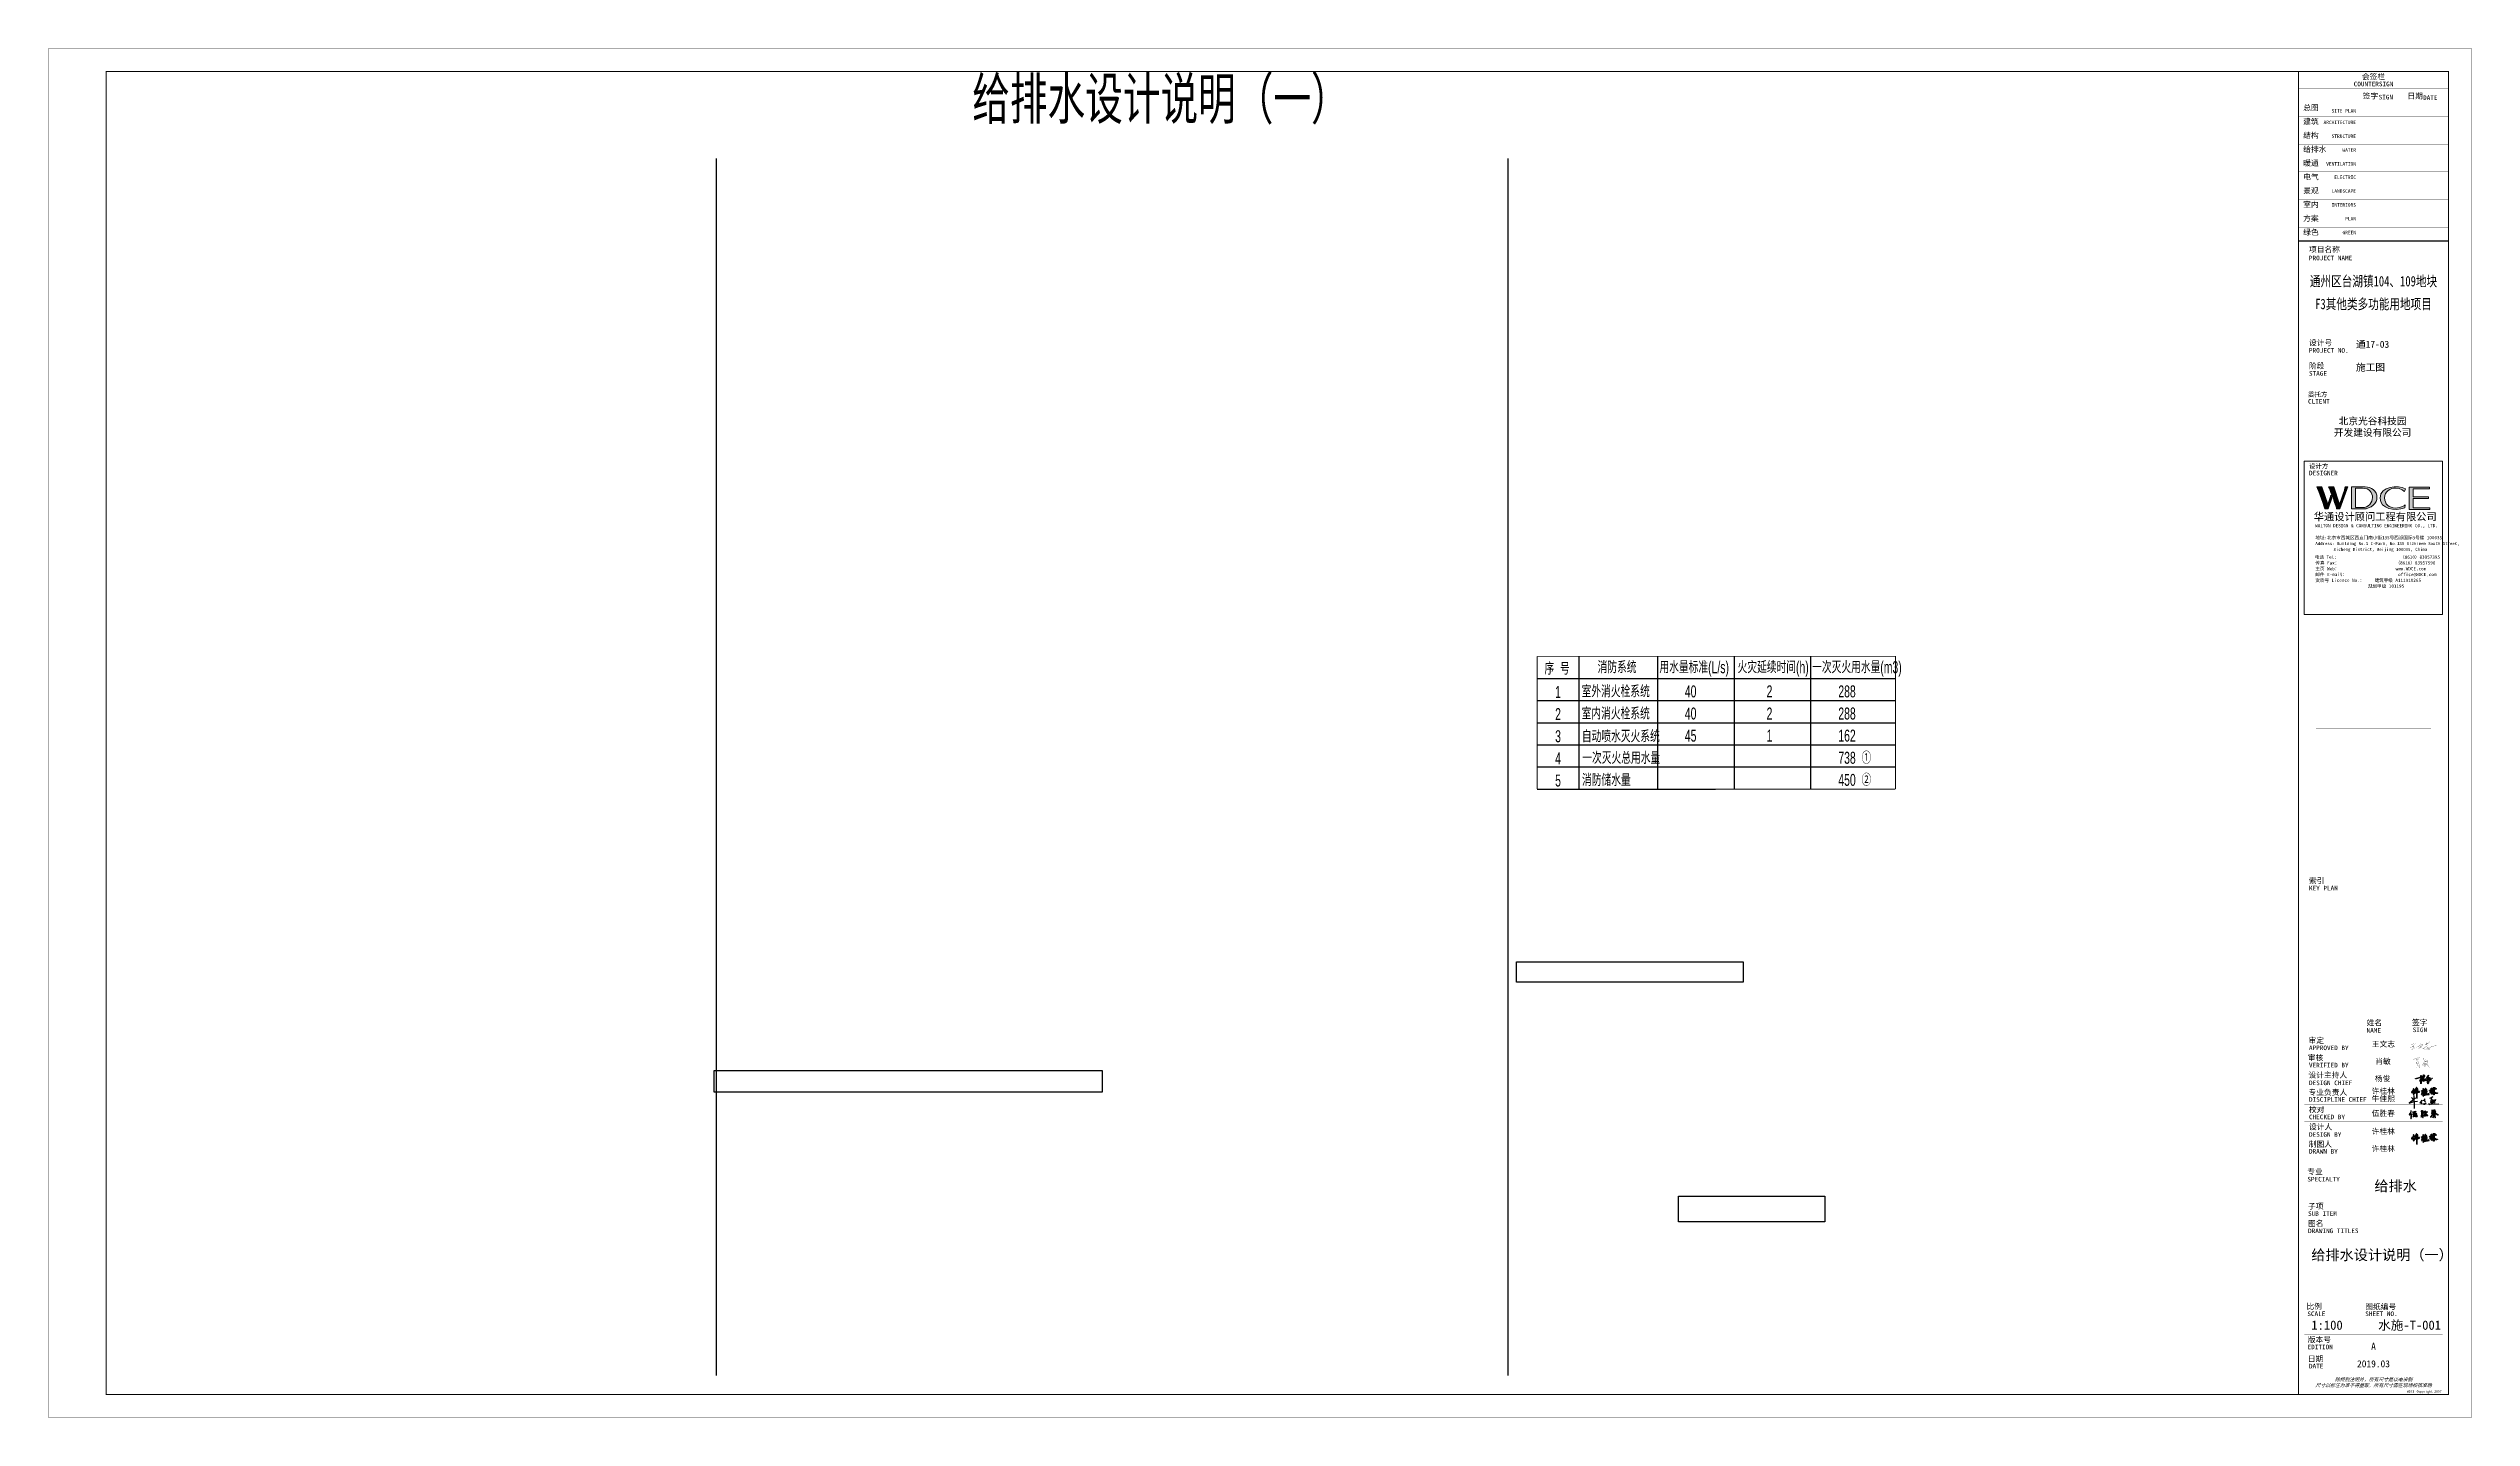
# Model space of a CAD drawing. Extents: x 332286 to 1463507, y -720758 to 86974.
# Drawn here: x 678803 to 783908, y -578725 to -519320 of the extents above; entities that cross this region are included whole.
import ezdxf
from ezdxf.enums import TextEntityAlignment as Align

# ---------------------------------------------------------------- set-up
doc = ezdxf.new("R2010")
doc.units = 0
doc.header["$LTSCALE"] = 1000
doc.header["$MEASUREMENT"] = 0
doc.layers.get('0').update_dxf_attribs({"linetype": 'CONTINUOUS'})
doc.layers.get('Defpoints').update_dxf_attribs({"linetype": 'CONTINUOUS'})
for name, color, linetype in [('0TWT_TEXT', 7, 'CONTINUOUS'), ('SHEET_LINE', 6, 'CONTINUOUS'), ('TEXT', 7, 'CONTINUOUS'), ('水专业电子签名', 7, 'CONTINUOUS')]:
    doc.layers.add(name, color=color, linetype=linetype)
doc.styles.add('_HZTXT', font='fs.shx', dxfattribs={"width": 0.7, "bigfont": 'hztxt.shx'})
doc.styles.add('_JD', font='ros.shx', dxfattribs={"width": 0.65, "bigfont": 'JD.shx'})
doc.styles.add('X-104 9#平面绑定$0$图签信息$0$hwxh', font='STXIHEI.TTF')
doc.styles.add('X-104 9#平面绑定$0$图签信息$0$华文细黑', font='STXIHEI.TTF', dxfattribs={"height": 10})
doc.styles.add('华文细黑', font='STXIHEI.TTF', dxfattribs={"width": 0.7, "height": 10})
pattern_1 = [(45, (-849.99, -261.96), (-112.253, 112.253), [])]
pattern_2 = [(45, (-843.80595, -349.1901), (-0.088388348, 0.088388348), [])]

# ---------------------------------------------------------------- blocks, each defined once
blk = doc.blocks.new('X-104 9#平面绑定$0$图签信息$0$WDCE Copyright200X')
at = {"const_width": 0.016}
blk.add_lwpolyline([(-10.6, 1.3, 1), (-11.4, 1.3, 1)], format="xyb", close=True, dxfattribs=at)
at = {"style": 'X-104 9#平面绑定$0$图签信息$0$华文细黑'}
for s, p in [('WDCE ', (-11.5, 0.5)), ('     Copyright ', (-3.5, 0.5))]:
    blk.add_text(s, height=1, dxfattribs=at).set_placement(p, align=Align.BOTTOM_RIGHT)
blk.add_text('c', height=0.6, dxfattribs=at).set_placement((-11, 1.3), align=Align.MIDDLE_CENTER)
blk.add_attdef('200X', text='', height=1, dxfattribs=at).set_placement((-0.5, 0.5), align=Align.BOTTOM_RIGHT)
blk = doc.blocks.new('X-104 9#平面绑定$0$图签信息$0$logo2')
h = blk.add_hatch(color=7)
h.paths.add_polyline_path([(19.02, -7.36), (15.84, -7.36), (15.84, -3.97), (18.97, -3.97), (18.97, -4.24), (16.46, -4.24), (16.46, -5.45), (18.81, -5.45), (18.81, -5.69), (16.47, -5.69), (16.47, -7.12), (19.02, -7.12)])
edge = h.paths.add_edge_path()
edge.add_spline(control_points=[(15.26, -4.21), (15.26, -4.21), (15.13, -4.65), (15.13, -4.65), (15.13, -4.65), (14.62, -4.1), (13.73, -4.1), (13.04, -4.1), (12.07, -4.54), (12.08, -5.62), (12.08, -6.49), (12.77, -7.16), (13.73, -7.17), (14.66, -7.17), (15.23, -6.68), (15.23, -6.68), (15.23, -6.68), (15.16, -7.11), (15.16, -7.11), (13.63, -7.7), (11.42, -7.29), (11.41, -5.64), (11.4, -3.72), (14.16, -3.66), (15.26, -4.21)], knot_values=[0, 0, 0, 0, 1, 1, 1, 2, 2, 2, 3, 3, 3, 4, 4, 4, 5, 5, 5, 6, 6, 6, 7, 7, 7, 8, 8, 8, 8], degree=3, periodic=0)
edge = h.paths.add_edge_path(flags=16)
edge.add_spline(control_points=[(10.23, -5.57), (10.23, -5.16), (10.12, -4.83), (9.9, -4.58), (9.63, -4.27), (9.23, -4.12), (8.69, -4.12), (8.69, -4.12), (7.64, -4.12), (7.64, -4.12), (7.64, -4.12), (7.64, -7.1), (7.64, -7.1), (7.64, -7.1), (8.66, -7.1), (8.66, -7.1), (9.13, -7.1), (9.52, -6.93), (9.82, -6.6), (10.09, -6.31), (10.23, -5.96), (10.23, -5.57)], knot_values=[0, 0, 0, 0, 1, 1, 1, 2, 2, 2, 3, 3, 3, 4, 4, 4, 5, 5, 5, 6, 6, 6, 7, 7, 7, 7], degree=3, periodic=0)
edge = h.paths.add_edge_path()
edge.add_spline(control_points=[(10.92, -5.51), (10.92, -5.96), (10.72, -6.37), (10.34, -6.72), (9.92, -7.1), (9.41, -7.29), (8.82, -7.29), (8.82, -7.29), (7.03, -7.29), (7.03, -7.29), (7.03, -7.29), (7.03, -3.92), (7.03, -3.92), (7.03, -3.92), (9.1, -3.92), (9.1, -3.92), (9.59, -3.92), (10.01, -4.06), (10.36, -4.34), (10.73, -4.64), (10.92, -5.03), (10.92, -5.51)], knot_values=[0, 0, 0, 0, 1, 1, 1, 2, 2, 2, 3, 3, 3, 4, 4, 4, 5, 5, 5, 6, 6, 6, 7, 7, 7, 7], degree=3, periodic=0)
at = {"lineweight": 0}
blk.add_lwpolyline([(19.02, -7.36), (15.84, -7.36), (15.84, -3.97), (18.97, -3.97), (18.97, -4.24), (16.46, -4.24), (16.46, -5.45), (18.81, -5.45), (18.81, -5.69), (16.47, -5.69), (16.47, -7.12), (19.02, -7.12), (19.02, -7.36)], dxfattribs=at)
for points, knots in [([(15.26, -4.21), (15.26, -4.21), (15.13, -4.65), (15.13, -4.65), (15.13, -4.65), (14.62, -4.1), (13.73, -4.1), (13.04, -4.1), (12.07, -4.54), (12.08, -5.62), (12.08, -6.49), (12.77, -7.16), (13.73, -7.17), (14.66, -7.17), (15.23, -6.68), (15.23, -6.68), (15.23, -6.68), (15.16, -7.11), (15.16, -7.11), (13.63, -7.7), (11.42, -7.29), (11.41, -5.64), (11.4, -3.72), (14.16, -3.66), (15.26, -4.21)], [0, 0, 0, 0, 1, 1, 1, 2, 2, 2, 3, 3, 3, 4, 4, 4, 5, 5, 5, 6, 6, 6, 7, 7, 7, 8, 8, 8, 8]), ([(10.92, -5.51), (10.92, -5.96), (10.72, -6.37), (10.34, -6.72), (9.92, -7.1), (9.41, -7.29), (8.82, -7.29), (8.82, -7.29), (7.03, -7.29), (7.03, -7.29), (7.03, -7.29), (7.03, -3.92), (7.03, -3.92), (7.03, -3.92), (9.1, -3.92), (9.1, -3.92), (9.59, -3.92), (10.01, -4.06), (10.36, -4.34), (10.73, -4.64), (10.92, -5.03), (10.92, -5.51)], [0, 0, 0, 0, 1, 1, 1, 2, 2, 2, 3, 3, 3, 4, 4, 4, 5, 5, 5, 6, 6, 6, 7, 7, 7, 7]), ([(10.23, -5.57), (10.23, -5.16), (10.12, -4.83), (9.9, -4.58), (9.63, -4.27), (9.23, -4.12), (8.69, -4.12), (8.69, -4.12), (7.64, -4.12), (7.64, -4.12), (7.64, -4.12), (7.64, -7.1), (7.64, -7.1), (7.64, -7.1), (8.66, -7.1), (8.66, -7.1), (9.13, -7.1), (9.52, -6.93), (9.82, -6.6), (10.09, -6.31), (10.23, -5.96), (10.23, -5.57)], [0, 0, 0, 0, 1, 1, 1, 2, 2, 2, 3, 3, 3, 4, 4, 4, 5, 5, 5, 6, 6, 6, 7, 7, 7, 7])]:
    blk.add_open_spline(points, degree=3, knots=knots, dxfattribs=at)
blk = doc.blocks.new('X-104 9#平面绑定$0$图签信息$0$logo1')
h = blk.add_hatch(color=8)
edge = h.paths.add_edge_path()
edge.add_spline(control_points=[(3.86, -5.21), (3.63, -5.88), (3.39, -6.56), (3.39, -6.56), (3.39, -6.56), (2.5, -3.91), (2.5, -3.91), (2.5, -3.91), (1.8, -3.91), (1.69, -3.91), (2.02, -4.39), (2.95, -7.27), (2.95, -7.27), (2.95, -7.27), (3.44, -7.27), (3.44, -7.27), (3.44, -7.27), (4.03, -5.66), (4.03, -5.66), (4.03, -5.66), (3.86, -5.21), (3.86, -5.21)], knot_values=[0, 0, 0, 0, 1, 1, 1, 2, 2, 2, 3, 3, 3, 4, 4, 4, 5, 5, 5, 6, 6, 6, 7, 7, 7, 7], degree=3, periodic=0)
h = blk.add_hatch(color=7)
edge = h.paths.add_edge_path()
edge.add_spline(control_points=[(6.04, -3.91), (6.09, -4.1), (5.2, -6.56), (5.2, -6.56), (5.2, -6.56), (4.3, -3.91), (4.3, -3.91), (4.3, -3.91), (3.6, -3.91), (3.49, -3.91), (3.82, -4.39), (4.75, -7.27), (4.75, -7.27), (4.75, -7.27), (5.24, -7.27), (5.24, -7.27), (5.24, -7.27), (6.33, -4.3), (6.33, -4.3), (6.33, -4.3), (6.48, -3.91), (6.48, -3.91), (6.48, -3.91), (6.21, -3.91), (6.04, -3.91)], knot_values=[0, 0, 0, 0, 1, 1, 1, 2, 2, 2, 3, 3, 3, 4, 4, 4, 5, 5, 5, 6, 6, 6, 7, 7, 7, 8, 8, 8, 8], degree=3, periodic=0)
at = {"color": 8, "lineweight": 0}
blk.add_open_spline([(3.86, -5.21), (3.63, -5.88), (3.39, -6.56), (3.39, -6.56), (3.39, -6.56), (2.5, -3.91), (2.5, -3.91), (2.5, -3.91), (1.8, -3.91), (1.69, -3.91), (2.02, -4.39), (2.95, -7.27), (2.95, -7.27), (2.95, -7.27), (3.44, -7.27), (3.44, -7.27), (3.44, -7.27), (4.03, -5.66), (4.03, -5.66), (4.03, -5.66), (3.86, -5.21), (3.86, -5.21)], degree=3, knots=[0, 0, 0, 0, 1, 1, 1, 2, 2, 2, 3, 3, 3, 4, 4, 4, 5, 5, 5, 6, 6, 6, 7, 7, 7, 7], dxfattribs=at)
at = {"lineweight": 0}
blk.add_open_spline([(6.04, -3.91), (6.09, -4.1), (5.2, -6.56), (5.2, -6.56), (5.2, -6.56), (4.3, -3.91), (4.3, -3.91), (4.3, -3.91), (3.6, -3.91), (3.49, -3.91), (3.82, -4.39), (4.75, -7.27), (4.75, -7.27), (4.75, -7.27), (5.24, -7.27), (5.24, -7.27), (5.24, -7.27), (6.33, -4.3), (6.33, -4.3), (6.33, -4.3), (6.48, -3.91), (6.48, -3.91), (6.48, -3.91), (6.21, -3.91), (6.04, -3.91)], degree=3, knots=[0, 0, 0, 0, 1, 1, 1, 2, 2, 2, 3, 3, 3, 4, 4, 4, 5, 5, 5, 6, 6, 6, 7, 7, 7, 8, 8, 8, 8], dxfattribs=at)
blk.add_blockref('X-104 9#平面绑定$0$图签信息$0$logo2', (0, 0))
blk = doc.blocks.new('X-104 9#平面绑定$0$图签信息$0$时间-logo')
at = {"layer": 'Defpoints', "lineweight": 0}
blk.add_lwpolyline([(0, -23.46), (-21.17, -23.46), (-21.17, 0), (0, 0), (0, -23.46)], dxfattribs=at)
blk.add_blockref('X-104 9#平面绑定$0$图签信息$0$logo1', (-20.97, 0))
at = {"style": 'X-104 9#平面绑定$0$图签信息$0$hwxh'}
for s, height, p in [('华通设计顾问工程有限公司 ', 1.15, (-19.73, -9.05)), ('WALTON DESIGN & CONSULTING ENGINEERING CO., LTD.', 0.5, (-19.5, -10.1)), ('电话 Tel：                        （8610）83957395 ', 0.5, (-19.56, -14.91)), ('Address: Building No.3 C-Park, No.135 Xizhimen South Street, ', 0.47, (-19.48, -12.83)), ('地址:北京市西城区西直门南小街135号西派国际3号楼 100035', 0.5, (-19.48, -11.94)), ('Xicheng District, Beijing 100035, China ', 0.47, (-16.69, -13.72)), ('传真 Fax：                      （8610）83957590 ', 0.5, (-19.48, -15.8)), ('主页 Web：                      www.WDCE.com ', 0.5, (-19.48, -16.69)), ('资质号 Licence No.：    建筑甲级 A111010265 ', 0.5, (-19.48, -18.47)), ('邮件 E-mail：                    office@WDCE.com ', 0.5, (-19.48, -17.58)), ('   规划甲级 101195', 0.5, (-12.6, -19.36))]:
    blk.add_text(s, height=height, dxfattribs=at).set_placement(p)
blk = doc.blocks.new('X-104 9#平面绑定$0$图签信息')
at = {"const_width": 0.5}
for points in [[(-65, 574), (-65, 500.5), (0, 500.5), (0, 574)], [(-65, 0), (0, 0), (0, 500.5), (-65, 500.5)]]:
    blk.add_lwpolyline(points, close=True, dxfattribs=at)
at = {"const_width": 0.05}
for points in [[(-65, 566.5), (0, 566.5)], [(-65, 560.5), (0, 560.5)], [(-39.1, 566.5), (-39.1, 500.5)], [(-19.1, 566.5), (-19.1, 500.5)], [(-65, 554.5), (0, 554.5)], [(-65, 548.5), (0, 548.5)], [(-65, 542.5), (0, 542.5)], [(-65, 536.5), (0, 536.5)], [(-65, 530.5), (0, 530.5)], [(-65, 524.5), (0, 524.5)], [(-65, 518.5), (0, 518.5)], [(-65, 512.5), (0, 512.5)], [(-65, 512.5), (0, 512.5)], [(-65, 506.5), (0, 506.5)], [(-65, 500.5), (0, 500.5)], [(-62.5, 450.9), (-2.5, 450.9)], [(-62.5, 440.9), (-2.5, 440.9)], [(-2.5, 407.9), (-2.5, 436.1), (-62.5, 436.1), (-62.5, 407.9)], [(-62.5, 407.9), (-2.5, 407.9)], [(-62.5, 404.9), (-62.5, 227.8)], [(-62.5, 404.9), (-2.5, 404.9)], [(-62.5, 227.8), (-2.5, 227.8), (-2.5, 404.9)], [(-57.5, 338.4), (-7.5, 338.4)], [(-57.5, 288.8), (-7.5, 288.8)], [(-57.5, 234.9), (-7.5, 234.9)], [(-62.5, 227.8), (-2.5, 227.8)], [(-62.5, 217.7), (-2.5, 217.7)], [(-62.5, 103.3), (-2.5, 103.3), (-2.5, 163.3), (-62.5, 163.3), (-62.5, 103.3)], [(-37.5, 163.3), (-37.5, 103.3)], [(-20, 163.3), (-20, 103.3)], [(-62.5, 155.8), (-2.5, 155.8)], [(-62.5, 148.3), (-2.5, 148.3)], [(-62.5, 140.8), (-2.5, 140.8)], [(-62.5, 133.3), (-2.5, 133.3)], [(-62.5, 125.8), (-2.5, 125.8)], [(-62.5, 118.3), (-2.5, 118.3)], [(-62.5, 110.8), (-2.5, 110.8)], [(-62.5, 98.5), (-2.5, 98.5), (-2.5, 10), (-62.5, 10), (-62.5, 98.5)], [(-62.5, 83.5), (-2.5, 83.5)], [(-62.5, 76), (-2.5, 76)], [(-62.5, 40), (-2.5, 40)], [(-37.5, 40), (-37.5, 26)], [(-62.5, 26), (-2.5, 26)], [(-62.5, 18), (-2.5, 18)]]:
    blk.add_lwpolyline(points, dxfattribs=at)
at = {"ltscale": 0.001, "xscale": 2.834689937531525, "yscale": 2.834689937531525, "zscale": 2.834689937531525}
blk.add_blockref('X-104 9#平面绑定$0$图签信息$0$时间-logo', (-2.5, 404.9), dxfattribs=at)
blk.add_blockref('X-104 9#平面绑定$0$图签信息$0$WDCE Copyright200X', (-2.5, 0)).add_auto_attribs({'200X': '2007'})
at = {"style": 'X-104 9#平面绑定$0$图签信息$0$华文细黑'}
for s, height, p in [('COUNTERSIGN', 2, (-32.5, 569.6)), ('会签栏', 2.4, (-32.5, 573))]:
    blk.add_text(s, height=height, dxfattribs=at).set_placement(p, align=Align.TOP_CENTER)
for s, height, p in [('总图', 2.4, (-63, 559.5)), ('签字', 2.4, (-37.2, 564.6)), ('SIGN', 2, (-30.3, 563.9)), ('日期', 2.4, (-17.8, 564.6)), ('DATE', 2, (-11, 563.7)), ('建筑', 2.4, (-63, 553.5)), ('结构', 2.4, (-63, 547.5)), ('给排水', 2.4, (-63, 541.5)), ('暖通', 2.4, (-63, 535.5)), ('电气', 2.4, (-63, 529.5)), ('景观', 2.4, (-63, 523.5)), ('室内', 2.4, (-63, 517.5)), ('绿色', 2.4, (-63, 505.5)), ('方案', 2.4, (-63, 511.5)), ('项目名称', 2.4, (-60.5, 498)), ('PROJECT NAME', 2, (-60.5, 494.1)), ('设计号', 2.4, (-60.5, 457.5)), ('PROJECT NO.', 2, (-60.5, 454)), ('STAGE', 2, (-60.5, 444)), ('阶段', 2.4, (-60.5, 447.5)), ('委托方', 2, (-60.9, 434.9)), ('CLIENT', 2, (-60.9, 431.9)), ('设计方', 2, (-60.5, 403.8)), ('DESIGNER', 2, (-60.5, 400.8)), ('索引', 2.4, (-60.5, 224.1)), ('KEY PLAN', 2, (-60.5, 220.7)), ('姓名', 2.4, (-35.5, 162.5)), ('NAME', 2, (-35.5, 159)), ('签字', 2.4, (-15.8, 162.6)), ('SIGN', 2, (-15.5, 159.2)), ('审核', 2.4, (-61, 147.3)), ('审定', 2.4, (-60.7, 154.8)), ('APPROVED BY', 2, (-60.5, 151.4)), ('设计主持人', 2.4, (-60.7, 139.8)), ('VERIFIED BY', 2, (-60.5, 143.9)), ('专业负责人', 2.4, (-60.7, 132.3)), ('DESIGN CHIEF', 2, (-60.5, 136.2)), ('DISCIPLINE CHIEF', 2, (-60.5, 129)), ('校对', 2.4, (-60.5, 124.8)), ('CHECKED BY', 2, (-60.5, 121.4)), ('设计人', 2.4, (-60.5, 117.3)), ('制图人', 2.4, (-60.6, 109.8)), ('DESIGN BY', 2, (-60.5, 113.8)), ('DRAWN BY', 2, (-60.5, 106.5)), ('专业', 2.4, (-61.2, 97.9)), ('SPECIALTY', 2, (-61.2, 94.4)), ('SUB ITEM', 2, (-60.9, 79.5)), ('子项', 2.4, (-60.9, 82.9)), ('图名', 2.4, (-60.9, 75.4)), ('DRAWING TITLES', 2, (-60.9, 72)), ('比例', 2.4, (-61.6, 39.4)), ('SCALE', 2, (-61.2, 36)), ('SHEET NO.', 2, (-36.1, 36)), ('图纸编号', 2.4, (-36.1, 39.3)), ('版本号', 2.4, (-61, 25)), ('EDITION', 2, (-61.1, 21.6)), ('日期', 2.4, (-61, 16.7)), ('DATE', 2, (-60.5, 13.3))]:
    blk.add_text(s, height=height, dxfattribs=at).set_placement(p, align=Align.TOP_LEFT)
for s, p in [('SITE PLAN', (-40.1, 557.7)), ('ARCHITECTURE', (-40.1, 552.7)), ('STRUCTURE', (-40.1, 546.7)), ('WATER', (-40.1, 540.7)), ('VENTILATION', (-40.1, 534.7)), ('ELECTRIC', (-40.1, 528.9)), ('INTERIORS', (-40.1, 516.9)), ('LANDSCAPE', (-40.1, 522.9)), ('GREEN', (-40.1, 504.9)), ('PLAN', (-40.1, 510.9))]:
    blk.add_text(s, height=1.5, dxfattribs=at).set_placement(p, align=Align.TOP_RIGHT)
at = {"color": 4, "style": 'X-104 9#平面绑定$0$图签信息$0$华文细黑', "width": 0.75}
for s, p in [('通州区台湖镇104、109地块', (-32.5, 480.8)), ('F3其他类多功能用地项目', (-32.5, 470.9))]:
    blk.add_text(s, height=4.5, dxfattribs=at).set_placement(p, align=Align.CENTER)
at = {"color": 4, "style": 'X-104 9#平面绑定$0$图签信息$0$华文细黑'}
for s, p in [('A', (-32.5, 19.4)), ('2019.03', (-32.5, 11.8))]:
    blk.add_text(s, height=3, dxfattribs=at).set_placement(p, align=Align.CENTER)
at = {"style": 'X-104 9#平面绑定$0$图签信息$0$华文细黑', "oblique": 20}
for s, p in [('尺寸以标注为准不得量取，所有尺寸需在现场校核准确', (-32.5, 4)), ('除特别注明外，所有尺寸是以毫米制', (-32.5, 6.5))]:
    blk.add_text(s, height=1.5, dxfattribs=at).set_placement(p, align=Align.MIDDLE_CENTER)
at = {"color": 4, "ltscale": 0.001, "char_height": 3, "width": 58.489, "style": 'X-104 9#平面绑定$0$图签信息$0$华文细黑'}
for s, insert, attachment_point in [('通17-03', (-40.1, 455.5), 4), ('施工图', (-40.1, 445.5), 4), ('北京光谷科技园\\P开发建设有限公司', (-32.9, 419.7), 5)]:
    blk.add_mtext(s, dxfattribs=dict(at, insert=insert, attachment_point=attachment_point))
blk = doc.blocks.new('X-104 9#平面绑定$0$图签-A1')
blk.add_blockref('X-104 9#平面绑定$0$图签信息', (0, 0))
blk = doc.blocks.new('A$C42885E76')
h = blk.add_hatch(color=256)
edge = h.paths.add_edge_path()
edge.add_spline(control_points=[(-53.6, 19), (-54.6, 19), (-50.8, 20), (-50.9, 17.7)], knot_values=[0, 0, 0, 0, 1, 1, 1, 1], degree=3, periodic=0)
edge.add_spline(control_points=[(-50.9, 17.7), (-51, 16), (-52.5, 14.8), (-53.5, 13.6)], knot_values=[0, 0, 0, 0, 1, 1, 1, 1], degree=3, periodic=0)
edge.add_spline(control_points=[(-53.5, 13.6), (-54.5, 12.5), (-51.8, 16.2), (-51.5, 17.7)], knot_values=[0, 0, 0, 0, 1, 1, 1, 1], degree=3, periodic=0)
edge.add_spline(control_points=[(-51.5, 17.7), (-51.3, 19.1), (-52.2, 19), (-53.6, 19)], knot_values=[0, 0, 0, 0, 1, 1, 1, 1], degree=3, periodic=0)
edge = h.paths.add_edge_path(flags=16)
edge.add_spline(control_points=[(-89.1, 3.5), (-89.4, 1.5), (-82, 5.9), (-81.4, 7.6)], knot_values=[0, 0, 0, 0, 1, 1, 1, 1], degree=3, periodic=0)
edge.add_spline(control_points=[(-81.4, 7.6), (-80.8, 9.4), (-88.8, 5.4), (-89.1, 3.5)], knot_values=[0, 0, 0, 0, 1, 1, 1, 1], degree=3, periodic=0)
edge = h.paths.add_edge_path()
edge.add_spline(control_points=[(-81.4, -2.6), (-71.6, 3), (-67.8, 5.3), (-66, 6.1)], knot_values=[0, 0, 0, 0, 1, 1, 1, 1], degree=3, periodic=0)
edge.add_spline(control_points=[(-66, 6.1), (-70, 4.8), (-76.7, 0), (-81, -1.4)], knot_values=[0, 0, 0, 0, 1, 1, 1, 1], degree=3, periodic=0)
edge.add_spline(control_points=[(-81, -1.4), (-80, 0.4), (-78.2, 1.6), (-77.2, 3.3)], knot_values=[0, 0, 0, 0, 1, 1, 1, 1], degree=3, periodic=0)
edge.add_spline(control_points=[(-77.2, 3.3), (-76.1, 5.1), (-76.4, 6), (-77, 8.1)], knot_values=[0, 0, 0, 0, 1, 1, 1, 1], degree=3, periodic=0)
edge.add_spline(control_points=[(-77, 8.1), (-77.5, 10.3), (-74.9, 11.3), (-73, 13.1)], knot_values=[0, 0, 0, 0, 1, 1, 1, 1], degree=3, periodic=0)
edge.add_spline(control_points=[(-73, 13.1), (-70.2, 16), (-69.2, 18.7), (-71.4, 18.6)], knot_values=[0, 0, 0, 0, 1, 1, 1, 1], degree=3, periodic=0)
edge.add_spline(control_points=[(-71.4, 18.6), (-76.7, 18.4), (-88.2, 14.5), (-86.5, 14)], knot_values=[0, 0, 0, 0, 1, 1, 1, 1], degree=3, periodic=0)
edge.add_spline(control_points=[(-86.5, 14), (-84.8, 13.5), (-83.6, 15.2), (-82.1, 15.6)], knot_values=[0, 0, 0, 0, 1, 1, 1, 1], degree=3, periodic=0)
edge.add_spline(control_points=[(-82.1, 15.6), (-80.4, 16.2), (-70.6, 19), (-71, 17.2)], knot_values=[0, 0, 0, 0, 1, 1, 1, 1], degree=3, periodic=0)
edge.add_spline(control_points=[(-71, 17.2), (-73.2, 8.8), (-84, 8.9), (-90, 4.6)], knot_values=[0, 0, 0, 0, 1, 1, 1, 1], degree=3, periodic=0)
edge.add_spline(control_points=[(-90, 4.6), (-89.7, 3.3), (-87.8, 2.5), (-86.5, 3.1)], knot_values=[0, 0, 0, 0, 1, 1, 1, 1], degree=3, periodic=0)
edge.add_spline(control_points=[(-86.5, 3.1), (-84.6, 4), (-83.2, 5.2), (-81.5, 6.5)], knot_values=[0, 0, 0, 0, 1, 1, 1, 1], degree=3, periodic=0)
edge.add_spline(control_points=[(-81.5, 6.5), (-78.7, 8.5), (-77.9, 8), (-77.4, 7)], knot_values=[0, 0, 0, 0, 1, 1, 1, 1], degree=3, periodic=0)
edge.add_spline(control_points=[(-77.4, 7), (-76.6, 5.3), (-77.6, 3.6), (-78.7, 2.2)], knot_values=[0, 0, 0, 0, 1, 1, 1, 1], degree=3, periodic=0)
edge.add_spline(control_points=[(-78.7, 2.2), (-80.2, 0.3), (-82.3, -1.4), (-83.5, -2.9)], knot_values=[0, 0, 0, 0, 1, 1, 1, 1], degree=3, periodic=0)
edge.add_spline(control_points=[(-83.5, -2.9), (-85.6, -5.5), (-84.8, -4.5), (-81.4, -2.6)], knot_values=[0, 0, 0, 0, 1, 1, 1, 1], degree=3, periodic=0)
edge = h.paths.add_edge_path()
edge.add_spline(control_points=[(-49, 4.2), (-46.5, 4.1), (-43.6, 4.7), (-41, 4.1)], knot_values=[0, 0, 0, 0, 1, 1, 1, 1], degree=3, periodic=0)
edge.add_spline(control_points=[(-41, 4.1), (-43, 5.4), (-51.7, 4.9), (-50.5, 6.1)], knot_values=[0, 0, 0, 0, 1, 1, 1, 1], degree=3, periodic=0)
edge.add_spline(control_points=[(-50.5, 6.1), (-49.4, 7.1), (-41.8, 13.9), (-43, 15.1)], knot_values=[0, 0, 0, 0, 1, 1, 1, 1], degree=3, periodic=0)
edge.add_spline(control_points=[(-43, 15.1), (-44.1, 16.2), (-45.7, 15.5), (-47, 15)], knot_values=[0, 0, 0, 0, 1, 1, 1, 1], degree=3, periodic=0)
edge.add_spline(control_points=[(-47, 15), (-48.6, 14.3), (-65.1, 5.8), (-66.5, 4.6)], knot_values=[0, 0, 0, 0, 1, 1, 1, 1], degree=3, periodic=0)
edge.add_spline(control_points=[(-66.5, 4.6), (-68.4, 3.1), (-66.3, 4.3), (-65, 5)], knot_values=[0, 0, 0, 0, 1, 1, 1, 1], degree=3, periodic=0)
edge.add_spline(control_points=[(-65, 5), (-63.2, 5.8), (-61.7, 6.5), (-60.1, 7.3)], knot_values=[0, 0, 0, 0, 1, 1, 1, 1], degree=3, periodic=0)
edge.add_spline(control_points=[(-60.1, 7.3), (-49.6, 12.9), (-48.9, 14.5), (-43, 14.6)], knot_values=[0, 0, 0, 0, 1, 1, 1, 1], degree=3, periodic=0)
edge.add_spline(control_points=[(-43, 14.6), (-44.2, 13.1), (-45.5, 11.4), (-47, 10.1)], knot_values=[0, 0, 0, 0, 1, 1, 1, 1], degree=3, periodic=0)
edge.add_spline(control_points=[(-47, 10.1), (-48.3, 8.8), (-49.6, 7.2), (-51.6, 6.9)], knot_values=[0, 0, 0, 0, 1, 1, 1, 1], degree=3, periodic=0)
edge.add_spline(control_points=[(-51.6, 6.9), (-54.4, 6.5), (-58.5, 6.2), (-59, 3.4)], knot_values=[0, 0, 0, 0, 1, 1, 1, 1], degree=3, periodic=0)
edge.add_spline(control_points=[(-59, 3.4), (-59.2, 2.3), (-58, 4.4), (-56.8, 5.2)], knot_values=[0, 0, 0, 0, 1, 1, 1, 1], degree=3, periodic=0)
edge.add_spline(control_points=[(-56.8, 5.2), (-55.5, 6), (-54, 6), (-52.5, 6.1)], knot_values=[0, 0, 0, 0, 1, 1, 1, 1], degree=3, periodic=0)
edge.add_spline(control_points=[(-52.5, 6.1), (-53.5, 4.4), (-55, 3.2), (-56.5, 2.1)], knot_values=[0, 0, 0, 0, 1, 1, 1, 1], degree=3, periodic=0)
edge.add_spline(control_points=[(-56.5, 2.1), (-57.7, 1.2), (-62.1, -1.5), (-60.5, -1)], knot_values=[0, 0, 0, 0, 1, 1, 1, 1], degree=3, periodic=0)
edge.add_spline(control_points=[(-60.5, -1), (-57.6, 0), (-55.3, 2.6), (-53.1, 4.2)], knot_values=[0, 0, 0, 0, 1, 1, 1, 1], degree=3, periodic=0)
edge.add_spline(control_points=[(-53.1, 4.2), (-51.9, 5.1), (-50.3, 4.3), (-49, 4.2)], knot_values=[0, 0, 0, 0, 1, 1, 1, 1], degree=3, periodic=0)
edge = h.paths.add_edge_path()
edge.add_spline(control_points=[(-28.2, 14.3), (-29.2, 17.9), (-22.3, 18.7), (-19, 22.6)], knot_values=[0, 0, 0, 0, 1, 1, 1, 1], degree=3, periodic=0)
edge.add_spline(control_points=[(-19, 22.6), (-19.6, 24.4), (-20.5, 25.5), (-22.5, 26.6)], knot_values=[0, 0, 0, 0, 1, 1, 1, 1], degree=3, periodic=0)
edge.add_spline(control_points=[(-22.5, 26.6), (-23.9, 27.5), (-26, 28.5), (-27.1, 27.3)], knot_values=[0, 0, 0, 0, 1, 1, 1, 1], degree=3, periodic=0)
edge.add_spline(control_points=[(-27.1, 27.3), (-29.1, 25.3), (-29.4, 22.4), (-29.5, 19.6)], knot_values=[0, 0, 0, 0, 1, 1, 1, 1], degree=3, periodic=0)
edge.add_spline(control_points=[(-29.5, 19.6), (-29.5, 18.1), (-28.9, 18.2), (-30.2, 17.4)], knot_values=[0, 0, 0, 0, 1, 1, 1, 1], degree=3, periodic=0)
edge.add_spline(control_points=[(-30.2, 17.4), (-31.2, 16.7), (-35, 15.5), (-34.1, 14.5)], knot_values=[0, 0, 0, 0, 1, 1, 1, 1], degree=3, periodic=0)
edge.add_spline(control_points=[(-34.1, 14.5), (-32.7, 13.3), (-32.4, 15.8), (-30, 15.8)], knot_values=[0, 0, 0, 0, 1, 1, 1, 1], degree=3, periodic=0)
edge.add_spline(control_points=[(-30, 15.8), (-28, 15.8), (-30.7, 16), (-26.5, 11.1)], knot_values=[0, 0, 0, 0, 1, 1, 1, 1], degree=3, periodic=0)
edge.add_spline(control_points=[(-26.5, 11.1), (-37.2, 2.3), (-47.9, -1.4), (-46, -1.5)], knot_values=[0, 0, 0, 0, 1, 1, 1, 1], degree=3, periodic=0)
edge.add_spline(control_points=[(-46, -1.5), (-42.6, -1.5), (-26.4, 9.3), (-26.5, 11.2)], knot_values=[0, 0, 0, 0, 1, 1, 1, 1], degree=3, periodic=0)
edge.add_spline(control_points=[(-26.5, 11.2), (-26.6, 12.4), (-27.8, 13.1), (-28.2, 14.3)], knot_values=[0, 0, 0, 0, 1, 1, 1, 1], degree=3, periodic=0)
edge = h.paths.add_edge_path()
edge.add_spline(control_points=[(-23.5, 20.1), (-22, 20.9), (-19.8, 21.7), (-19.9, 23.5)], knot_values=[0, 0, 0, 0, 1, 1, 1, 1], degree=3, periodic=0)
edge.add_spline(control_points=[(-19.9, 23.5), (-20, 25.9), (-25.7, 29.3), (-27.3, 26.5)], knot_values=[0, 0, 0, 0, 1, 1, 1, 1], degree=3, periodic=0)
edge.add_spline(control_points=[(-27.3, 26.5), (-28.1, 24.9), (-30.1, 19.1), (-28.4, 18.5)], knot_values=[0, 0, 0, 0, 1, 1, 1, 1], degree=3, periodic=0)
edge.add_spline(control_points=[(-28.4, 18.5), (-26.6, 17.9), (-25, 19.3), (-23.5, 20.1)], knot_values=[0, 0, 0, 0, 1, 1, 1, 1], degree=3, periodic=0)
edge = h.paths.add_edge_path()
edge.add_spline(control_points=[(5.8, 11.1), (6.2, 9.8), (6.1, 10.1), (7, 9.1)], knot_values=[0, 0, 0, 0, 1, 1, 1, 1], degree=3, periodic=0)
edge.add_spline(control_points=[(7, 9.1), (3.6, 10.9), (5, 11.2), (3.6, 11.2)], knot_values=[0, 0, 0, 0, 1, 1, 1, 1], degree=3, periodic=0)
edge.add_spline(control_points=[(3.6, 11.2), (0.3, 11.2), (-6.9, 7.2), (-15.4, 4.9)], knot_values=[0, 0, 0, 0, 1, 1, 1, 1], degree=3, periodic=0)
edge.add_spline(control_points=[(-15.4, 4.9), (-21.1, 3.4), (-29.3, 2.5), (-29.5, 0.7)], knot_values=[0, 0, 0, 0, 1, 1, 1, 1], degree=3, periodic=0)
edge.add_spline(control_points=[(-29.5, 0.7), (-29.7, -1.8), (-23.6, -0.5), (-20.5, -0.3)], knot_values=[0, 0, 0, 0, 1, 1, 1, 1], degree=3, periodic=0)
edge.add_spline(control_points=[(-20.5, -0.3), (-18.9, -0.2), (-17.1, -0.7), (-18.7, -2.7)], knot_values=[0, 0, 0, 0, 1, 1, 1, 1], degree=3, periodic=0)
edge.add_spline(control_points=[(-18.7, -2.7), (-19.8, -4.1), (-21.4, -4.9), (-23.1, -5.2)], knot_values=[0, 0, 0, 0, 1, 1, 1, 1], degree=3, periodic=0)
edge.add_spline(control_points=[(-23.1, -5.2), (-27, -5.9), (-29, -4.4), (-35.5, -2.4)], knot_values=[0, 0, 0, 0, 1, 1, 1, 1], degree=3, periodic=0)
edge.add_spline(control_points=[(-35.5, -2.4), (-36.8, -2), (-37.9, -1.7), (-39.1, -1.1)], knot_values=[0, 0, 0, 0, 1, 1, 1, 1], degree=3, periodic=0)
edge.add_spline(control_points=[(-39.1, -1.1), (-40.1, -0.7), (-40.3, -1.4), (-40.7, -0.5)], knot_values=[0, 0, 0, 0, 1, 1, 1, 1], degree=3, periodic=0)
edge.add_spline(control_points=[(-40.7, -0.5), (-41.3, 1.3), (-36.9, -1.9), (-28.1, -4.1)], knot_values=[0, 0, 0, 0, 1, 1, 1, 1], degree=3, periodic=0)
edge.add_spline(control_points=[(-28.1, -4.1), (-26.4, -4.5), (-24.7, -4.9), (-23.1, -4.5)], knot_values=[0, 0, 0, 0, 1, 1, 1, 1], degree=3, periodic=0)
edge.add_spline(control_points=[(-23.1, -4.5), (-21.2, -4.1), (-19.7, -2.8), (-18.5, -1.4)], knot_values=[0, 0, 0, 0, 1, 1, 1, 1], degree=3, periodic=0)
edge.add_spline(control_points=[(-18.5, -1.4), (-22.5, -1.4), (-23.2, -1.4), (-25, -1.4)], knot_values=[0, 0, 0, 0, 1, 1, 1, 1], degree=3, periodic=0)
edge.add_spline(control_points=[(-25, -1.4), (-26.9, -1.3), (-30, -1), (-30, 0.6)], knot_values=[0, 0, 0, 0, 1, 1, 1, 1], degree=3, periodic=0)
edge.add_spline(control_points=[(-30, 0.6), (-30.1, 3.9), (-23.1, 3.6), (-19.5, 4.6)], knot_values=[0, 0, 0, 0, 1, 1, 1, 1], degree=3, periodic=0)
edge.add_spline(control_points=[(-19.5, 4.6), (-15.1, 5.9), (-10.2, 7.1), (-6, 9.1)], knot_values=[0, 0, 0, 0, 1, 1, 1, 1], degree=3, periodic=0)
edge.add_spline(control_points=[(-6, 9.1), (-2, 9), (4.8, 14.3), (5.8, 11.1)], knot_values=[0, 0, 0, 0, 1, 1, 1, 1], degree=3, periodic=0)
blk = doc.blocks.new('A$C6A0F6D56')
for points in [[(-10528, 8564, 300, 300, 0), (-9660, 8603, 300, 300, 0), (-8336, 8934, 300, 300, 0), (-6443, 9480, 300, 300, 0), (-3916, 10406, 300, 300, 0), (-2459, 10883, 300, 300, 0), (-1244, 11220, 250, 250, 0), (357, 11694, 250, 250, 0), (711, 11718, 250, 250, 0), (785, 11650, 350, 250, 0), (-12, 10716, 250, 200, 0), (-3902, 6366, 200, 100, 0), (-4522, 5414, 100, 100, 0), (-3667, 6683, 250, 250, 0), (-3723, 6899, 250, 250, 0), (-3661, 13480, 250, 250, 0)], [(-4501, 4405, 300, 300, 0), (-4505, 2113, 300, 300, 0), (-4804, -4622, 300, 300, 0), (-4505, 2113, 250, 250, 0), (-4110, 3208, 250, 250, 0), (-3910, 3680, 250, 250, 0), (-3788, 3970, 250, 250, 0), (-3611, 4225, 250, 250, 0), (-3371, 4498, 250, 250, 0), (-3144, 4756, 250, 250, 0), (-2806, 4950, 250, 250, 0), (-2426, 5083, 250, 250, 0), (-1900, 5261, 250, 250, 0), (-1743, 5256, 250, 250, 0), (-1557, 5252, 250, 250, 0), (-1346, 5203, 250, 250, 0), (-1201, 5099, 250, 250, 0), (-1114, 4976, 250, 250, 0), (-1044, 4724, 250, 250, 0), (-846, 4220, 300, 300, 0), (-623, 3555, 300, 300, 0), (-490, 2347, 300, 300, 0), (-197, -105, 300, 300, 0), (251, -2438, 300, 300, 0), (881, -5473, 300, 300, 0), (941, -5547, 300, 300, 0), (605, -5368, 500, 250, 0), (134, -4639, 200, 150, 0), (-690, -3504, 150, 150, 0)], [(-3795, 1067, 300, 300, 0), (-3610, 1267, 300, 300, 0), (-3462, 1367, 300, 300, 0), (-3177, 1477, 300, 300, 0), (-2967, 1549, 300, 300, 0), (-2757, 1596, 300, 300, 0), (-2594, 1612, 300, 300, 0), (-2503, 1599, 300, 300, 0), (-2474, 1574, 300, 300, 0), (-2474, 1508, 300, 300, 0), (-2509, 1411, 250, 250, 0), (-2898, 349, 250, 250, 0), (-3462, -788, 250, 250, 0), (-3717, -1295, 250, 250, 0), (-3672, -1546, 250, 250, 0), (-3602, -1704, 250, 250, 0), (-3465, -1756, 250, 250, 0), (-3203, -1756, 250, 250, 0), (-3010, -1728, 250, 250, 0), (-2748, -1658, 250, 250, 0), (-2256, -1427, 250, 250, 0), (-1860, -1175, 250, 250, 0), (-1459, -938, 250, 250, 0), (-1058, -690, 250, 250, 0), (-715, -465, 250, 150, 0), (0, 0, 150, 150, 0)], [(7400, 7319, 300, 300, 0), (7731, 7679, 300, 250, 0), (8103, 7961, 250, 250, 0), (8847, 8422, 250, 250, 0), (9260, 8625, 250, 300, 0), (9449, 8651, 300, 300, 0), (9567, 8653, 300, 300, 0), (9645, 8626, 300, 300, 0), (9716, 8576, 300, 300, 0), (9769, 8468, 300, 300, 0), (9789, 8384, 300, 300, 0), (9806, 8319, 300, 300, 0), (9731, 7891, 300, 300, 0), (9321, 6530, 300, 300, 0), (8525, 4330, 300, 300, 0), (7775, 2662, 300, 300, 0), (7249, 1491, 300, 300, 0), (6701, 282, 250, 250, 0), (6128, -936, 250, 250, 0), (5948, -1132, 250, 250, 0), (5848, -1242, 250, 250, 0), (6022, -1370, 250, 250, 0), (6177, -1304, 250, 250, 0), (6292, -1173, 250, 300, 0), (6529, -1051, 300, 300, 0), (8362, -593, 300, 300, 0), (10660, -356, 300, 300, 0)], [(6900, 6656, 200, 100, 0), (6843, 6408, 100, 30, 0), (6880, 6233, 30, 30, 0)], [(8151, 11689, 300, 300, 0), (7424, 8459, 300, 200, 0), (6900, 6656, 200, 200, 0)], [(9477, 5157, 300, 300, 0), (9737, 5452, 300, 300, 0), (9880, 5555, 300, 300, 0), (10112, 5617, 300, 300, 0), (10497, 5649, 300, 300, 0), (10729, 5649, 300, 300, 0), (10877, 5519, 300, 300, 0), (11015, 5390, 250, 250, 0), (11069, 5090, 250, 250, 0), (11060, 4952, 250, 300, 0), (10674, 2928, 300, 300, 0), (10362, -140, 300, 300, 0), (10137, -3466, 300, 300, 0), (9946, -3717, 400, 400, 0), (9323, -3155, 400, 200, 0), (8679, -2462, 200, 200, 0), (7966, -477, 200, 100, 0), (7855, -331, 100, 100, 0)], [(11073, 1825, 300, 300, 0), (11263, 1947, 300, 300, 0), (11413, 1947, 300, 300, 0), (11569, 1832, 300, 300, 0), (12601, 848, 300, 300, 0), (13367, -252, 300, 300, 0), (14665, -2092, 300, 300, 0), (15960, -3742, 500, 200, 0), (17234, -4534, 200, 200, 0), (17881, -4789, 200, 200, 0)], [(12617, 9071, 300, 300, 0), (12718, 9202, 300, 300, 0), (12866, 9198, 300, 300, 0), (12962, 9119, 300, 300, 0), (12962, 8993, 300, 300, 0), (13013, 8391, 300, 300, 0), (12803, 7510, 300, 300, 0), (12158, 5608, 250, 250, 0), (11862, 4754, 250, 250, 0), (11637, 4264, 250, 250, 0), (12297, 5002, 250, 250, 0), (13417, 5755, 250, 250, 0), (14140, 6113, 250, 250, 0), (14513, 6113, 250, 250, 0), (14567, 5973, 250, 250, 0)], [(-690, -3504, 150, 50, 0), (-917, -2972, 50, 20, 0), (-1061, -2889, 20, 20, 0)]]:
    blk.add_lwpolyline(points, format="xyseb")
for points, const_width in [([(5568, 439), (6228, 705), (7513, 1352), (9099, 2602), (8844, 1861), (8752, 1075), (8752, 878), (8953, 710)], 300), ([(14444, 5277), (14355, 4785), (14465, 4355), (14497, 3370), (13877, 1649), (13037, 397), (12348, -415), (11397, -994), (10846, -1159), (10640, -1159), (10419, -925)], 250)]:
    blk.add_lwpolyline(points, dxfattribs=dict(const_width=const_width))
blk = doc.blocks.new('yangjun')
h = blk.add_hatch()
h.set_pattern_fill('ANSI31', color=256, scale=100)
h.set_pattern_definition(pattern_1)
h.paths.add_polyline_path([(-1.9, 3.4), (-1.9, 3.4), (-1.8, 3.4), (-1.6, 3.4), (-1.6, 3.4), (-1.4, 3.4), (-1.1, 3.5), (-0.9, 3.6), (-0.6, 3.6), (-0.3, 3.7), (0.1, 3.8), (0.4, 3.9), (0.7, 4.1), (1.2, 4.2), (1.5, 4.3), (1.9, 4.4), (2.2, 4.4), (2.6, 4.5), (2.8, 4.5), (2.8, 4.5), (2.9, 4.5), (2.9, 4.5), (2.9, 4.5), (3, 4.5), (2.9, 4.5), (2.9, 4.4), (2.9, 4.4), (2.9, 4.4), (2.8, 4.4), (2.7, 4.4), (2.6, 4.4), (2.4, 4.4), (2.3, 4.4), (2, 4.3), (1.9, 4.3), (1.4, 4.2), (1.1, 4), (0.6, 3.9), (0.1, 3.7), (-0.3, 3.6), (-0.5, 3.5), (-0.9, 3.4), (-1.1, 3.4), (-1.3, 3.3), (-1.6, 3.3), (-1.8, 3.2), (-1.8, 3.2), (-1.9, 3.3), (-1.9, 3.3), (-1.9, 3.4), (-1.9, 3.4), (-1.9, 3.4)])
h = blk.add_hatch()
h.set_pattern_fill('ANSI31', color=256, scale=100)
h.set_pattern_definition(pattern_1)
h.paths.add_polyline_path([(2.7, 3.7), (2.6, 3.8), (2.6, 3.9), (2.5, 3.9), (2.4, 3.8), (2, 3.1), (1.8, 2.6), (1.4, 1.9), (1.4, 1.9), (1.4, 1.9), (1.5, 1.9), (2, 2.5), (2.8, 3.6), (3.4, 4.8), (3.9, 6), (4, 5.9), (2.8, 3.6), (2.3, 2.8), (1.8, 2), (1.6, 1.9), (1.4, 1.7), (1.3, 1.5), (1.2, 1.4), (1.1, 1.4), (1.1, 1.4), (1.1, 1.5), (1.1, 1.6), (1.4, 2.1), (1.7, 2.7), (2.1, 3.5), (2.3, 4), (2.4, 4.2), (2.5, 4.2), (2.6, 4.2), (2.6, 4.1), (2.7, 4.1), (2.7, 3.9)])
h = blk.add_hatch()
h.set_pattern_fill('ANSI31', color=256, scale=100)
h.set_pattern_definition(pattern_1)
h.paths.add_polyline_path([(2, 5.4), (2, 5.5), (2.1, 5.6), (2.1, 5.6), (2.1, 5.5), (2.2, 5.5), (2.2, 5.4), (2.2, 4.8), (2.2, 4.1), (2.2, 3.3), (2.1, 1.7), (2.1, -0.1), (2, -0.2), (2, -0.3), (2, -0.2), (2, -0.2), (2, -0.1), (2, 2), (2.1, 3.3), (2.1, 4.3)])
h = blk.add_hatch()
h.set_pattern_fill('ANSI31', color=256, scale=100)
h.set_pattern_definition(pattern_1)
h.paths.add_polyline_path([(2.8, 4.5), (2.6, 4.6), (2.5, 4.6), (2.4, 4.6), (2.2, 4.7), (2.1, 4.9), (2, 4.9), (2, 5.2), (2, 5.4), (2, 5.2), (2, 5.1), (2, 4.8), (2.1, 4.7), (2.2, 4.6), (2.3, 4.5), (2.6, 4.5)])
h = blk.add_hatch()
h.set_pattern_fill('ANSI31', color=256, scale=100)
h.set_pattern_definition(pattern_1)
h.paths.add_polyline_path([(3.9, 6), (3.9, 6), (3.9, 6.1), (3.9, 6.2), (4.1, 6.1), (4.4, 5.8), (4.5, 5.7), (4.7, 5.6), (4.7, 5.6), (4.7, 5.5), (4.6, 5.1), (4.1, 4.4), (3.6, 3.4), (2.8, 1.8), (2.8, 1.7), (2.8, 1.7), (3, 1.8), (3.3, 2), (3.8, 2.2), (4.2, 2.3), (4.8, 2.4), (5.3, 2.5), (5.9, 2.5), (6.2, 2.4), (6.4, 2.4), (6.6, 2.5), (6.6, 2.4), (6.6, 2.4), (6.6, 2.3), (6.5, 2.3), (6.2, 2.2), (5.9, 2.1), (5.5, 2.1), (5.1, 2.1), (4.9, 2.1), (4.8, 2.3), (4.9, 2.2), (5, 2.2), (5.3, 2.2), (5.5, 2.2), (5.8, 2.2), (6, 2.3), (6.1, 2.3), (6.1, 2.3), (6.1, 2.3), (5.8, 2.4), (5.4, 2.4), (4.8, 2.3), (4.4, 2.3), (3.8, 2.1), (3.4, 1.9), (3, 1.7), (2.8, 1.5), (2.7, 1.4), (2.5, 1.3), (2.5, 1.3), (2.5, 1.3), (2.5, 1.4), (2.7, 1.7), (2.8, 1.8), (3.5, 3.5), (4.5, 5.1), (4.6, 5.5), (4, 5.9)])
h = blk.add_hatch()
h.set_pattern_fill('ANSI31', color=256, scale=100)
h.set_pattern_definition(pattern_1)
h.paths.add_polyline_path([(4.8, 2.3), (4.6, 2.6), (4.4, 2.9), (4.2, 3.1), (4.2, 3.1), (4.2, 3.1), (4.1, 2.8), (4, 2.6), (4, 2.3), (4, 1.9), (4, 1.7), (4, 1.6), (4.1, 1.6), (4.1, 1.6), (4.1, 1.6), (4.2, 1.6), (4.6, 2.3), (4.4, 2), (4.2, 1.8), (4.1, 1.8), (4.1, 1.8), (4.1, 2.2), (4.2, 2.6), (4.2, 2.8), (4.3, 2.8), (4.4, 2.8), (4.5, 2.6)])
h = blk.add_hatch()
h.set_pattern_fill('ANSI31', color=256, scale=100)
h.set_pattern_definition(pattern_1)
h.paths.add_polyline_path([(4.6, 2.4), (4.8, 2.7), (4.9, 2.8), (4.9, 2.8), (5, 2.8), (5, 2.6), (4.9, 2.5), (4.9, 2.1), (4.8, 2), (4.9, 2), (4.9, 1.9), (4.9, 1.9), (5, 2), (5.1, 2), (5.2, 2.2), (5.7, 3.2), (6.2, 3.9), (5.6, 3.2), (5.2, 2.5), (5.1, 2.4), (5.1, 2.4), (5.1, 2.6), (5.1, 2.7), (5.1, 3), (5.1, 3.1), (5, 3.1), (5, 3.1), (4.8, 2.7)])
h = blk.add_hatch()
h.set_pattern_fill('ANSI31', color=256, scale=100)
h.set_pattern_definition(pattern_1)
h.paths.add_polyline_path([(6.2, 3.9), (6.7, 4.7), (6.7, 4.7)])
h = blk.add_hatch()
h.set_pattern_fill('ANSI31', color=256, scale=100)
h.set_pattern_definition(pattern_1)
h.paths.add_polyline_path([(7.6, 5.7), (7.3, 5.4), (7.1, 5.2), (6.9, 5), (6.9, 4.9), (7, 4.9), (7.1, 4.9), (7.2, 5), (7.2, 5), (7.3, 5), (7.3, 5), (7.3, 4.9), (7.3, 3.9), (7.2, 2.9), (7.1, 1.6), (7.1, 0.9), (7.1, 0.1), (7.1, -0.1), (7.1, -0.1), (7.2, 0), (7.3, 0.3), (7.5, 1), (7.7, 1.6), (7.6, 1), (7.4, 0.2), (7.2, -0.5), (7.1, -0.5), (7, -0.5), (7, -0.4), (7, -0.3), (6.9, 0.5), (6.9, 1.4), (7.1, 2.9), (7.2, 4.1), (7.2, 4.8), (7.2, 4.9), (7.2, 4.9), (7.2, 4.9), (7.1, 4.9), (7, 4.9), (6.9, 4.8), (6.7, 4.7), (6.7, 4.7), (6.9, 5), (7.1, 5.4), (7.4, 5.8), (7.5, 5.8), (7.6, 5.8)])
h = blk.add_hatch()
h.set_pattern_fill('ANSI31', color=256, scale=100)
h.set_pattern_definition(pattern_1)
h.paths.add_polyline_path([(8.2, 4.2), (8.3, 4.2), (8.4, 4.1), (8.4, 3.9), (8.5, 3.7), (8.6, 3.4), (8.9, 3), (9, 2.9), (9.1, 2.9), (9.1, 2.9), (9.1, 2.8), (8.9, 2.4), (8.6, 2.1), (8.3, 1.7), (8.2, 1.6), (8.1, 1.6), (8.1, 1.6), (8, 1.7), (8, 1.8), (8, 1.9), (8.1, 2), (8.1, 1.9), (8.1, 1.8), (8.1, 1.8), (8.5, 2.2), (8.8, 2.5), (8.9, 2.8), (8.9, 2.8), (8.9, 2.9), (8.5, 3.3), (8.4, 3.5), (8.2, 3.9), (8.2, 4.1), (8.2, 4.1), (8.2, 4.2)])
h = blk.add_hatch()
h.set_pattern_fill('ANSI31', color=256, scale=100)
h.set_pattern_definition(pattern_1)
h.paths.add_polyline_path([(8.3, 3.9), (8.2, 3.6), (8.1, 3.3), (8.2, 3.5), (8.3, 3.8)])
h = blk.add_hatch()
h.set_pattern_fill('ANSI31', color=256, scale=100)
h.set_pattern_definition(pattern_1)
h.paths.add_polyline_path([(8.2, 2.6), (8.4, 2.6), (8.5, 2.6), (8.7, 2.5), (8.9, 2.5), (9.1, 2.4), (9.2, 2.3), (9.2, 2.3), (9.1, 2.3), (9, 2.3), (8.6, 2.4), (8.3, 2.4), (8.2, 2.4), (8.2, 2.4), (8.1, 2.3), (8.2, 2.4), (8.2, 2.5), (8.1, 2.5), (8.1, 2.6), (8.2, 2.6)])
h = blk.add_hatch()
h.set_pattern_fill('ANSI31', color=256, scale=100)
h.set_pattern_definition(pattern_1)
h.paths.add_polyline_path([(9.9, 3.6), (10, 3.7), (10.1, 3.7), (10.2, 3.6), (10.3, 3.4), (10.3, 3.4), (10.1, 3.4), (10, 3.5), (9.9, 3.5)])
for points in [[(-1.9, 3.4), (-1.9, 3.4), (-1.8, 3.4), (-1.6, 3.4), (-1.6, 3.4), (-1.4, 3.4), (-1.1, 3.5), (-0.9, 3.6), (-0.6, 3.6), (-0.3, 3.7), (0.1, 3.8), (0.4, 3.9), (0.7, 4.1), (1.2, 4.2), (1.5, 4.3), (1.9, 4.4), (2.2, 4.4), (2.6, 4.5), (2.8, 4.5), (2.8, 4.5), (2.9, 4.5), (2.9, 4.5), (2.9, 4.5), (3, 4.5), (2.9, 4.5), (2.9, 4.4), (2.9, 4.4), (2.9, 4.4), (2.8, 4.4), (2.7, 4.4), (2.6, 4.4), (2.4, 4.4), (2.3, 4.4), (2, 4.3), (1.9, 4.3), (1.4, 4.2), (1.1, 4), (0.6, 3.9), (0.1, 3.7), (-0.3, 3.6), (-0.5, 3.5), (-0.9, 3.4), (-1.1, 3.4), (-1.3, 3.3), (-1.6, 3.3), (-1.8, 3.2), (-1.8, 3.2), (-1.9, 3.3), (-1.9, 3.3), (-1.9, 3.4), (-1.9, 3.4), (-1.9, 3.4), (-1.9, 3.4)], [(2.7, 3.7), (2.6, 3.8), (2.6, 3.9), (2.5, 3.9), (2.4, 3.8), (2, 3.1), (1.8, 2.6), (1.4, 1.9), (1.4, 1.9), (1.4, 1.9), (1.5, 1.9), (2, 2.5), (2.8, 3.6), (3.4, 4.8), (3.9, 6), (4, 5.9), (2.8, 3.6), (2.3, 2.8), (1.8, 2), (1.6, 1.9), (1.4, 1.7), (1.3, 1.5), (1.2, 1.4), (1.1, 1.4), (1.1, 1.4), (1.1, 1.5), (1.1, 1.6), (1.4, 2.1), (1.7, 2.7), (2.1, 3.5), (2.3, 4), (2.4, 4.2), (2.5, 4.2), (2.6, 4.2), (2.6, 4.1), (2.7, 4.1), (2.7, 3.9), (2.7, 3.7)], [(2, 5.4), (2, 5.5), (2.1, 5.6), (2.1, 5.6), (2.1, 5.5), (2.2, 5.5), (2.2, 5.4), (2.2, 4.8), (2.2, 4.1), (2.2, 3.3), (2.1, 1.7), (2.1, -0.1), (2, -0.2), (2, -0.3), (2, -0.2), (2, -0.2), (2, -0.1), (2, 2), (2.1, 3.3), (2.1, 4.3), (2, 5.4)], [(2.8, 4.5), (2.6, 4.6), (2.5, 4.6), (2.4, 4.6), (2.2, 4.7), (2.1, 4.9), (2, 4.9), (2, 5.2), (2, 5.4), (2, 5.2), (2, 5.1), (2, 4.8), (2.1, 4.7), (2.2, 4.6), (2.3, 4.5), (2.6, 4.5), (2.8, 4.5)], [(3.9, 6), (3.9, 6), (3.9, 6.1), (3.9, 6.2), (4.1, 6.1), (4.4, 5.8), (4.5, 5.7), (4.7, 5.6), (4.7, 5.6), (4.7, 5.5), (4.6, 5.1), (4.1, 4.4), (3.6, 3.4), (2.8, 1.8), (2.8, 1.7), (2.8, 1.7), (3, 1.8), (3.3, 2), (3.8, 2.2), (4.2, 2.3), (4.8, 2.4), (5.3, 2.5), (5.9, 2.5), (6.2, 2.4), (6.4, 2.4), (6.6, 2.5), (6.6, 2.4), (6.6, 2.4), (6.6, 2.3), (6.5, 2.3), (6.2, 2.2), (5.9, 2.1), (5.5, 2.1), (5.1, 2.1), (4.9, 2.1), (4.8, 2.3), (4.9, 2.2), (5, 2.2), (5.3, 2.2), (5.5, 2.2), (5.8, 2.2), (6, 2.3), (6.1, 2.3), (6.1, 2.3), (6.1, 2.3), (5.8, 2.4), (5.4, 2.4), (4.8, 2.3), (4.4, 2.3), (3.8, 2.1), (3.4, 1.9), (3, 1.7), (2.8, 1.5), (2.7, 1.4), (2.5, 1.3), (2.5, 1.3), (2.5, 1.3), (2.5, 1.4), (2.7, 1.7), (2.8, 1.8), (3.5, 3.5), (4.5, 5.1), (4.6, 5.5), (4, 5.9), (3.9, 6)], [(4.8, 2.3), (4.6, 2.6), (4.4, 2.9), (4.2, 3.1), (4.2, 3.1), (4.2, 3.1), (4.1, 2.8), (4, 2.6), (4, 2.3), (4, 1.9), (4, 1.7), (4, 1.6), (4.1, 1.6), (4.1, 1.6), (4.1, 1.6), (4.2, 1.6), (4.6, 2.3), (4.4, 2), (4.2, 1.8), (4.1, 1.8), (4.1, 1.8), (4.1, 2.2), (4.2, 2.6), (4.2, 2.8), (4.3, 2.8), (4.4, 2.8), (4.5, 2.6), (4.8, 2.3)], [(4.6, 2.4), (4.8, 2.7), (4.9, 2.8), (4.9, 2.8), (5, 2.8), (5, 2.6), (4.9, 2.5), (4.9, 2.1), (4.8, 2), (4.9, 2), (4.9, 1.9), (4.9, 1.9), (5, 2), (5.1, 2), (5.2, 2.2), (5.7, 3.2), (6.2, 3.9), (5.6, 3.2), (5.2, 2.5), (5.1, 2.4), (5.1, 2.4), (5.1, 2.6), (5.1, 2.7), (5.1, 3), (5.1, 3.1), (5, 3.1), (5, 3.1), (4.8, 2.7), (4.6, 2.4)], [(6.2, 3.9), (6.7, 4.7), (6.7, 4.7), (6.2, 3.9)], [(7.6, 5.7), (7.3, 5.4), (7.1, 5.2), (6.9, 5), (6.9, 4.9), (7, 4.9), (7.1, 4.9), (7.2, 5), (7.2, 5), (7.3, 5), (7.3, 5), (7.3, 4.9), (7.3, 3.9), (7.2, 2.9), (7.1, 1.6), (7.1, 0.9), (7.1, 0.1), (7.1, -0.1), (7.1, -0.1), (7.2, 0), (7.3, 0.3), (7.5, 1), (7.7, 1.6), (7.6, 1), (7.4, 0.2), (7.2, -0.5), (7.1, -0.5), (7, -0.5), (7, -0.4), (7, -0.3), (6.9, 0.5), (6.9, 1.4), (7.1, 2.9), (7.2, 4.1), (7.2, 4.8), (7.2, 4.9), (7.2, 4.9), (7.2, 4.9), (7.1, 4.9), (7, 4.9), (6.9, 4.8), (6.7, 4.7), (6.7, 4.7), (6.9, 5), (7.1, 5.4), (7.4, 5.8), (7.5, 5.8), (7.6, 5.8), (7.6, 5.7)], [(8.2, 4.2), (8.3, 4.2), (8.4, 4.1), (8.4, 3.9), (8.5, 3.7), (8.6, 3.4), (8.9, 3), (9, 2.9), (9.1, 2.9), (9.1, 2.9), (9.1, 2.8), (8.9, 2.4), (8.6, 2.1), (8.3, 1.7), (8.2, 1.6), (8.1, 1.6), (8.1, 1.6), (8, 1.7), (8, 1.8), (8, 1.9), (8.1, 2), (8.1, 1.9), (8.1, 1.8), (8.1, 1.8), (8.5, 2.2), (8.8, 2.5), (8.9, 2.8), (8.9, 2.8), (8.9, 2.9), (8.5, 3.3), (8.4, 3.5), (8.2, 3.9), (8.2, 4.1), (8.2, 4.1), (8.2, 4.2), (8.2, 4.2)], [(8.3, 3.9), (8.2, 3.6), (8.1, 3.3), (8.2, 3.5), (8.3, 3.8), (8.3, 3.9)], [(8.2, 2.6), (8.4, 2.6), (8.5, 2.6), (8.7, 2.5), (8.9, 2.5), (9.1, 2.4), (9.2, 2.3), (9.2, 2.3), (9.1, 2.3), (9, 2.3), (8.6, 2.4), (8.3, 2.4), (8.2, 2.4), (8.2, 2.4), (8.1, 2.3), (8.2, 2.4), (8.2, 2.5), (8.1, 2.5), (8.1, 2.6), (8.2, 2.6), (8.2, 2.6)], [(9.9, 3.6), (10, 3.7), (10.1, 3.7), (10.2, 3.6), (10.3, 3.4), (10.3, 3.4), (10.1, 3.4), (10, 3.5), (9.9, 3.5), (9.9, 3.6)]]:
    blk.add_lwpolyline(points)
blk = doc.blocks.new('x')
for points in [[(1270464, 4213), (1270520, 4156), (1270629, 4186), (1270641, 4189), (1270359, 3975), (1270573, 4039), (1270721, 4051)], [(1270565, 4297), (1270578, 3738)], [(1271258, 4186), (1271392, 4236), (1271335, 4214), (1271286, 4001), (1271316, 3977), (1271323, 3985), (1271337, 3983), (1271352, 3975), (1271425, 4000)], [(1270911, 4099), (1270824, 3973), (1270882, 4010), (1270889, 3988), (1270906, 3936), (1270919, 3957)], [(1270956, 4080), (1271046, 4112), (1271036, 4137), (1271022, 4155), (1271022, 4062), (1271060, 4035), (1271043, 4013)], [(1271023, 3965), (1270989, 3931), (1271020, 3929), (1271102, 3986)], [(1271268, 3893), (1271207, 3937), (1271323, 3922), (1271642, 3943)], [(1271322, 4086), (1271338, 4062), (1271385, 4091), (1271373, 4125), (1271373, 4039), (1271330, 3984), (1271373, 4039), (1271372, 4007), (1271379, 3984)], [(1271433, 4097), (1271498, 4126), (1271498, 4126), (1271478, 4039), (1271438, 4039), (1271433, 4097), (1271438, 4039), (1271438, 4039), (1271439, 3995), (1271481, 3988), (1271491, 4016)]]:
    blk.add_lwpolyline(points)
blk = doc.blocks.new('杨乐电子签名A1$0$许桂林')
h = blk.add_hatch()
h.set_pattern_fill('ANSI31', color=256, style=0)
h.set_pattern_definition(pattern_2)
h.paths.add_polyline_path([(-13.8, 12.8), (-14.3, 11.7), (-14.5, 10.8), (-15.3, 9), (-15.8, 8.9), (-15.9, 7.4), (-16.1, 7.4), (-16.1, 9.4), (-16.6, 9.9), (-17.9, 10), (-18, 10.5), (-17.5, 10.4), (-16.4, 11.6), (-15.9, 12.1), (-15.6, 12.5), (-15.3, 13), (-15.4, 13.9), (-15.6, 14.1), (-16.4, 14.4), (-16.6, 14.5), (-16.6, 13.8), (-16.3, 13.6), (-15.9, 13.7), (-15.9, 13.4), (-16.1, 13.4), (-16.3, 12.8), (-16.6, 12.5), (-16.9, 12), (-17.1, 11.8), (-17.4, 11.6), (-17.6, 11.3), (-18.3, 10.9), (-18.5, 10.7), (-18.8, 10.4), (-18.9, 10.2), (-19.2, 9.9), (-19.2, 9.3), (-19, 9.1), (-17.9, 9.1), (-16.7, 9.4), (-16.6, 6.6), (-16.4, 6), (-15.9, 6.2), (-15.7, 6.4), (-15.4, 7), (-15.1, 7.5), (-14.7, 8.1), (-13.9, 8.4), (-12.7, 8.7), (-11.7, 8.9), (-11.9, 6.7), (-11.8, 1.2), (-11.1, 1.2), (-11.1, 1.6), (-11.1, 8.1), (-10.9, 8.1), (-10.6, 9.2), (-9.4, 9.4), (-7.8, 9.7), (-7.8, 10.5), (-9.3, 10.5), (-9.4, 10.7), (-9.5, 10.9), (-10.1, 11.3), (-10.3, 11.5), (-10.6, 11.7), (-10.9, 11.9), (-10.8, 12.5), (-10.6, 12.6), (-10.4, 12.8), (-10.3, 13.6), (-10, 13.7), (-10.2, 14.4), (-10.6, 14.5), (-10.6, 14.7), (-11.2, 14.7), (-11.1, 14.9), (-11.7, 15), (-11.7, 15.2), (-11.4, 15.2), (-11.4, 16.1), (-11.8, 16), (-12.2, 15.7), (-12.7, 14.9), (-13.3, 13.8)])
h.paths.add_polyline_path([(-12.5, 13.6), (-12.2, 14.6), (-12, 14.5), (-11.7, 14.2), (-10.7, 14), (-10.9, 13.8), (-11.2, 13.4), (-11.4, 12.8), (-11.6, 12.3), (-12.3, 11.6), (-12.8, 11), (-13.5, 10.4), (-14, 10), (-14.1, 9.7), (-14.5, 9.6), (-14, 10.3), (-13.5, 11.3), (-13.1, 12.5)], flags=16)
h.paths.add_polyline_path([(-11.8, 11), (-11.7, 10.3), (-12.4, 9.6), (-13.4, 9.4), (-13.4, 9.7), (-12.5, 10.2)], flags=16)
h.paths.add_polyline_path([(-10.9, 11.2), (-10.6, 11.2), (-10.6, 11), (-10.4, 10.8), (-9.8, 10.5), (-9.6, 10.5), (-9.6, 10.2), (-10.4, 10.2), (-10.4, 9.9), (-10.9, 10)], flags=16)
h = blk.add_hatch()
h.set_pattern_fill('ANSI31', color=256, style=0)
h.set_pattern_definition(pattern_2)
h.paths.add_polyline_path([(1.9, 9.4), (2.5, 9.4), (3, 9.7), (3, 10.5), (2.5, 10.8), (2.1, 10.8), (2.2, 10.5), (1.4, 10.5), (1.4, 11.3), (1.7, 11.3), (1.7, 11.5), (1.7, 11.8), (2.1, 12.1), (2.7, 12.3), (2.7, 12.8), (2.5, 13.1), (1.9, 13.1), (1.9, 13.4), (1.6, 13.6), (1.4, 13.6), (1.4, 13.4), (1.1, 13.4), (1.2, 13.9), (1.4, 13.9), (1.4, 14.1), (1.2, 14.3), (0.7, 14.7), (0.3, 14.7), (0.4, 14.2), (0.6, 13.7), (0.9, 13.6), (0.9, 12.3), (0.1, 12.4), (0.1, 12), (-0.4, 12.1), (-1, 12.8), (-1.2, 13.3), (-1.6, 13.4), (-1.7, 13.8), (-2.2, 14), (-2.5, 14.4), (-2.8, 14.4), (-2.8, 13.6), (-2.6, 13.6), (-2.6, 11.8), (-3.5, 11.8), (-4.4, 11.5), (-4.4, 11.2), (-4.8, 11.3), (-4.9, 11.5), (-5.1, 11.5), (-5.1, 11), (-4.8, 10.7), (-4.3, 10.7), (-4.3, 11), (-3, 11), (-3, 11.2), (-2.5, 11.3), (-2.5, 9.6), (-2.5, 9.3), (-2.7, 9.2), (-2.8, 9.4), (-3.3, 9.5), (-3.3, 9.2), (-3, 8.9), (-2.8, 8.6), (-2.5, 8.4), (-2.5, 5), (-2.7, 5), (-3, 4.7), (-3.1, 4.5), (-2.8, 4.2), (-2.5, 3.8), (-2.3, 3.8), (-2, 4.1), (-2, 5), (-1.2, 5), (-0.4, 5.2), (0.6, 5.5), (1.9, 5.7), (3.5, 6), (5.9, 6.3), (5.8, 6.8), (5.3, 7.1), (4, 7), (2.2, 6.8), (0.7, 6.5), (-0.1, 6.3), (-1.2, 6), (-2, 5.8), (-2, 8.4), (-1.7, 8.1), (-0.9, 8.1), (-0.9, 8.9), (-0.4, 8.9), (-0.4, 8.6), (-0.2, 8.6), (-0.2, 8.4), (-0.4, 8.4), (-0.5, 8.2), (-0.7, 8.1), (-0.7, 7.5), (-0.4, 7.5), (-0.4, 7.3), (0.6, 7.3), (0.6, 7.1), (0.3, 7), (0.3, 6.8), (0.9, 6.8), (1.2, 7.1), (1.6, 7.6), (1.8, 7.8), (2.2, 8.1), (2.2, 9.1), (1.9, 9.2)])
h.paths.add_polyline_path([(0.6, 9.7), (0.6, 9.4), (0.4, 9.4), (0.2, 9.2), (0.1, 8.9), (-0.4, 9.1), (-0.7, 9.1), (-0.7, 9.5), (0.1, 9.4), (0.1, 9.7)], flags=16)
h.paths.add_polyline_path([(0.9, 10.4), (0.4, 10.5), (-0.7, 10.2), (-0.9, 10), (-1.4, 9.6), (-1.4, 9.2), (-1.2, 8.6), (-1.5, 8.9), (-1.7, 9.1), (-1.7, 9.8), (-1.7, 11), (-1.9, 11), (-2, 11.5), (0.9, 11.5)], flags=16)
h.paths.add_polyline_path([(1.4, 8.9), (1.9, 8.9), (1.9, 8.6), (1.7, 8.7), (1.7, 8.3), (1.4, 8.3)], flags=16)
h.paths.add_polyline_path([(0.6, 8.1), (0.6, 7.9), (0.1, 7.8), (0.1, 8.1)], flags=16)
h.paths.add_polyline_path([(1.4, 12.6), (1.4, 13.3), (1.7, 13.4), (1.7, 13.1), (2, 13), (1.9, 12.9), (1.7, 12.8), (1.7, 12.6)], flags=16)
h = blk.add_hatch()
h.set_pattern_fill('ANSI31', color=256, style=0)
h.set_pattern_definition(pattern_2)
edge = h.paths.add_edge_path()
edge.add_line((-4.4, 9.7), (-4.4, 7.6))
edge.add_line((-4.4, 7.6), (-4.6, 7.5))
edge.add_line((-4.6, 7.5), (-4.8, 6.5))
edge.add_line((-4.8, 6.5), (-4.8, 6.2))
edge.add_line((-4.8, 6.2), (-4.3, 6.3))
edge.add_line((-4.3, 6.3), (-4.1, 6.5))
edge.add_line((-4.1, 6.5), (-3.8, 7.2))
edge.add_line((-3.8, 7.2), (-3.9, 9.5))
edge.add_line((-3.9, 9.5), (-4.1, 9.7))
edge.add_line((-4.1, 9.7), (-4.4, 9.7))
h = blk.add_hatch()
h.set_pattern_fill('ANSI31', color=256, style=0)
h.set_pattern_definition(pattern_2)
h.paths.add_polyline_path([(14.8, 14.4), (13.9, 14.2), (13.1, 13.9), (13.2, 14.5), (12.9, 15.6), (13.2, 16), (13.4, 15.6), (14.3, 15.3), (14.8, 14.9), (15, 14.7)], flags=16)
h.paths.add_polyline_path([(10.8, 10.5), (10.1, 10.5), (10, 10.2), (10, 9.8), (10, 9.1), (10.3, 9.2), (10.3, 9.6), (10.6, 9.9), (10.6, 10.4), (10.8, 10.2)], flags=16)
h.paths.add_polyline_path([(10.3, 14.2), (9.8, 14.2), (9.8, 13.1), (10.3, 13.1), (10.4, 13.4), (10.8, 13.4), (10.4, 13.8), (10.3, 14.1)], flags=16)
h.paths.add_polyline_path([(10.5, 12.3), (9.8, 12.2), (9.9, 11.3), (10.3, 11.1), (11.1, 10.9), (11, 11.7), (10.6, 12.1)], flags=16)
h.paths.add_polyline_path([(12.7, 12.8), (11.9, 12.6), (11, 12.3), (10.8, 12.1), (11.3, 11.8), (11.8, 11.6), (11.9, 10.3), (12.7, 10.2)], flags=16)
edge = h.paths.add_edge_path()
edge.add_line((9.2, 10.7), (8.5, 10.7))
edge.add_line((8.5, 10.7), (8.5, 9.7))
edge.add_line((8.5, 9.7), (8.9, 8.7))
edge.add_line((8.9, 8.7), (9.3, 7.9))
edge.add_line((9.3, 7.9), (9.2, 9.4))
edge.add_line((9.2, 9.4), (9.2, 10.5))
edge.add_line((9.2, 10.5), (9.2, 10.7))
edge.add_line((6.4, 12.1), (7, 12.3))
edge.add_line((7, 12.3), (8.2, 12.6))
edge.add_line((8.2, 12.6), (9, 12.8))
edge.add_line((9, 12.8), (9, 14.4))
edge.add_line((9, 14.4), (9, 15.2))
edge.add_line((9, 15.2), (9.5, 15.2))
edge.add_line((9.5, 15.2), (9.8, 14.8))
edge.add_line((9.8, 14.8), (10.4, 14.6))
edge.add_line((10.4, 14.6), (11.3, 13.6))
edge.add_line((11.3, 13.6), (11.9, 13.7))
edge.add_line((11.9, 13.7), (12.4, 13.8))
edge.add_line((12.4, 13.8), (12.4, 14))
edge.add_line((12.4, 14), (12.2, 16))
edge.add_line((12.2, 16), (12.2, 16.6))
edge.add_line((12.2, 16.6), (12.4, 16.5))
edge.add_line((12.4, 16.5), (12.4, 16.2))
edge.add_line((12.4, 16.2), (13.2, 16.2))
edge.add_line((13.2, 16.2), (14, 16))
edge.add_line((14, 16), (14.2, 15.6))
edge.add_line((14.2, 15.6), (14.4, 15.4))
edge.add_line((14.4, 15.4), (15, 15.2))
edge.add_line((15, 15.2), (15.3, 14.8))
edge.add_line((15.3, 14.8), (15.5, 14.7))
edge.add_line((15.5, 14.7), (16.1, 14.4))
edge.add_line((16.1, 14.4), (16, 13.7))
edge.add_line((16, 13.7), (15.6, 13.5))
edge.add_line((15.6, 13.5), (14.9, 13.7))
edge.add_line((14.9, 13.7), (14.5, 13.4))
edge.add_line((14.5, 13.4), (14, 13.3))
edge.add_line((14, 13.3), (13.7, 13.2))
edge.add_line((13.7, 13.2), (13.3, 13.1))
edge.add_line((13.3, 13.1), (13.3, 13))
edge.add_line((13.3, 13), (13.3, 9.8))
edge.add_line((13.3, 9.8), (14, 9.4))
edge.add_line((14, 9.4), (14.8, 8.9))
edge.add_line((14.8, 8.9), (15, 8.5))
edge.add_line((15, 8.5), (16, 8.3))
edge.add_line((16, 8.3), (17.9, 8.2))
edge.add_line((17.9, 8.2), (17.8, 7.8))
edge.add_line((17.8, 7.8), (17.3, 7.5))
edge.add_line((17.3, 7.5), (15.8, 7.5))
edge.add_line((15.8, 7.5), (14.8, 7.8))
edge.add_line((14.8, 7.8), (14.4, 8.1))
edge.add_line((14.4, 8.1), (13.9, 8.5))
edge.add_line((13.9, 8.5), (13.7, 8.8))
edge.add_line((13.7, 8.8), (13.3, 8.8))
edge.add_line((13.3, 8.8), (13.1, 8.1))
edge.add_line((13.1, 8.1), (13.2, 7.5))
edge.add_line((13.2, 7.5), (13.2, 5.8))
edge.add_line((13.2, 5.8), (13, 5.3))
edge.add_line((13, 5.3), (12.3, 5.5))
edge.add_line((12.3, 5.5), (12.1, 6.3))
edge.add_line((12.1, 6.3), (12.1, 7.2))
edge.add_line((12.1, 7.2), (12.4, 8.9))
edge.add_line((12.4, 8.9), (12.4, 9.6))
edge.add_line((12.4, 9.6), (12, 9.3))
edge.add_line((12, 9.3), (12, 8.9))
edge.add_line((12, 8.9), (11.6, 8.8))
edge.add_line((11.6, 8.8), (11.6, 9.5))
edge.add_line((11.6, 9.5), (11.3, 9.6))
edge.add_line((11.3, 9.6), (11.1, 9.1))
edge.add_line((11.1, 9.1), (10.6, 8.3))
edge.add_line((10.6, 8.3), (10, 7.7))
edge.add_line((10, 7.7), (9.7, 6.5))
edge.add_line((9.7, 6.5), (9.2, 6.7))
edge.add_line((9.2, 6.7), (9.1, 7))
edge.add_line((9.1, 7), (8.7, 7.9))
edge.add_line((8.7, 7.9), (8.5, 8.8))
edge.add_line((8.5, 8.8), (8.5, 9.4))
edge.add_line((8.5, 9.4), (8.4, 9.5))
edge.add_line((8.4, 9.5), (8.1, 9))
edge.add_line((8.1, 9), (7.8, 8.3))
edge.add_line((7.8, 8.3), (7.2, 8.5))
edge.add_line((7.2, 8.5), (7.2, 9.3))
edge.add_line((7.2, 9.3), (7.5, 10.3))
edge.add_line((7.5, 10.3), (7.6, 11.1))
edge.add_line((7.6, 11.1), (7.7, 11.5))
edge.add_line((7.7, 11.5), (8.2, 11.5))
edge.add_line((8.2, 11.5), (8.8, 11.6))
edge.add_line((8.8, 11.6), (9.3, 11.9))
edge.add_line((9.3, 11.9), (8.9, 12))
edge.add_line((8.9, 12), (8.5, 11.8))
edge.add_line((8.5, 11.8), (8, 11.8))
edge.add_line((8, 11.8), (7.6, 11.6))
edge.add_line((7.6, 11.6), (6.8, 11.6))
edge.add_line((6.8, 11.6), (6.4, 11.8))
edge.add_line((6.4, 11.8), (6.3, 12.1))
for points in [[(-16.6, 14.5), (-16.6, 13.8), (-16.3, 13.6), (-15.9, 13.7), (-15.9, 13.4), (-16.1, 13.4), (-16.3, 12.8), (-16.6, 12.5), (-16.9, 12), (-17.1, 11.8), (-17.4, 11.6), (-17.6, 11.3), (-18.3, 10.9), (-18.5, 10.7), (-18.8, 10.4), (-18.9, 10.2), (-19.2, 9.9), (-19.2, 9.3), (-19, 9.1), (-17.9, 9.1), (-16.7, 9.4), (-16.6, 6.6), (-16.4, 6), (-15.9, 6.2), (-15.7, 6.4), (-15.4, 7), (-15.1, 7.5), (-14.7, 8.1), (-13.9, 8.4), (-12.7, 8.7), (-11.7, 8.9), (-11.9, 6.7), (-11.8, 1.2), (-11.1, 1.2), (-11.1, 1.6), (-11.1, 8.1), (-10.9, 8.1), (-10.6, 9.2), (-9.4, 9.4), (-7.8, 9.7), (-7.8, 10.5), (-9.3, 10.5), (-9.4, 10.7), (-9.5, 10.9), (-10.1, 11.3), (-10.3, 11.5), (-10.6, 11.7), (-10.9, 11.9), (-10.8, 12.5), (-10.6, 12.6), (-10.4, 12.8), (-10.3, 13.6), (-10, 13.7), (-10.2, 14.4), (-10.6, 14.5), (-10.6, 14.7), (-11.2, 14.7), (-11.1, 14.9), (-11.7, 15), (-11.7, 15.2), (-11.4, 15.2), (-11.4, 16.1), (-11.8, 16), (-12.2, 15.7), (-12.7, 14.9), (-13.3, 13.8), (-13.8, 12.8), (-14.3, 11.7), (-14.5, 10.8), (-15.3, 9), (-15.8, 8.9), (-15.9, 7.4), (-16.1, 7.4), (-16.1, 9.4), (-16.6, 9.9), (-17.9, 10), (-18, 10.5), (-17.5, 10.4), (-16.4, 11.6), (-15.9, 12.1), (-15.6, 12.5), (-15.3, 13), (-15.4, 13.9), (-15.6, 14.1), (-16.4, 14.4), (-16.6, 14.5)], [(-12.2, 14.6), (-12.5, 13.6), (-13.1, 12.5), (-13.5, 11.3), (-14, 10.3), (-14.5, 9.6), (-14.1, 9.7), (-14, 10), (-13.5, 10.4), (-12.8, 11), (-12.3, 11.6), (-11.6, 12.3), (-11.4, 12.8), (-11.2, 13.4), (-10.9, 13.8), (-10.7, 14), (-11.7, 14.2), (-12, 14.5), (-12.2, 14.6)], [(-11.8, 11), (-12.5, 10.2), (-13.4, 9.7), (-13.4, 9.4), (-12.4, 9.6), (-11.7, 10.3), (-11.8, 11)], [(-9.6, 10.2), (-10.4, 10.2), (-10.4, 9.9), (-10.9, 10), (-10.9, 11.2), (-10.6, 11.2), (-10.6, 11), (-10.4, 10.8), (-9.8, 10.5), (-9.6, 10.5), (-9.6, 10.2)], [(-5.1, 11.5), (-5.1, 11), (-4.8, 10.7), (-4.3, 10.7), (-4.3, 11), (-3, 11), (-3, 11.2), (-2.5, 11.3), (-2.5, 9.6), (-2.5, 9.3), (-2.7, 9.2), (-2.8, 9.4), (-3.3, 9.5), (-3.3, 9.2), (-3, 8.9), (-2.8, 8.6), (-2.5, 8.4), (-2.5, 5), (-2.7, 5), (-3, 4.7), (-3.1, 4.5), (-2.8, 4.2), (-2.5, 3.8), (-2.3, 3.8), (-2, 4.1), (-2, 5), (-1.2, 5), (-0.4, 5.2), (0.6, 5.5), (1.9, 5.7), (3.5, 6), (5.9, 6.3), (5.8, 6.8), (5.3, 7.1), (4, 7), (2.2, 6.8), (0.7, 6.5), (-0.1, 6.3), (-1.2, 6), (-2, 5.8), (-2, 8.4), (-1.7, 8.1), (-0.9, 8.1), (-0.9, 8.9), (-0.4, 8.9), (-0.4, 8.6), (-0.2, 8.6), (-0.2, 8.4), (-0.4, 8.4), (-0.5, 8.2), (-0.7, 8.1), (-0.7, 7.5), (-0.4, 7.5), (-0.4, 7.3), (0.6, 7.3), (0.6, 7.1), (0.3, 7), (0.3, 6.8), (0.9, 6.8), (1.2, 7.1), (1.6, 7.6), (1.8, 7.8), (2.2, 8.1), (2.2, 9.1), (1.9, 9.2), (1.9, 9.4), (2.5, 9.4), (3, 9.7), (3, 10.5), (2.5, 10.8), (2.1, 10.8), (2.2, 10.5), (1.4, 10.5), (1.4, 11.3), (1.7, 11.3), (1.7, 11.5), (1.7, 11.8), (2.1, 12.1), (2.7, 12.3), (2.7, 12.8), (2.5, 13.1), (1.9, 13.1), (1.9, 13.4), (1.6, 13.6), (1.4, 13.6), (1.4, 13.4), (1.1, 13.4), (1.2, 13.9), (1.4, 13.9), (1.4, 14.1), (1.2, 14.3), (0.7, 14.7), (0.3, 14.7), (0.4, 14.2), (0.6, 13.7), (0.9, 13.6), (0.9, 12.3), (0.1, 12.4), (0.1, 12), (-0.4, 12.1), (-1, 12.8), (-1.2, 13.3), (-1.6, 13.4), (-1.7, 13.8), (-2.2, 14), (-2.5, 14.4), (-2.8, 14.4), (-2.8, 13.6), (-2.6, 13.6), (-2.6, 11.8), (-3.5, 11.8), (-4.4, 11.5), (-4.4, 11.2), (-4.8, 11.3), (-4.9, 11.5), (-5.1, 11.5)], [(-4.4, 9.7), (-4.4, 7.6), (-4.6, 7.5), (-4.8, 6.5), (-4.8, 6.2), (-4.3, 6.3), (-4.1, 6.5), (-3.8, 7.2), (-3.9, 9.5), (-4.1, 9.7), (-4.4, 9.7)], [(-1.8, 13.4), (-2, 13.4), (-2, 12), (-1.7, 12), (-1.7, 12.3), (-1.2, 12.3), (-1.2, 12.5), (-1.4, 12.6), (-1.4, 13.1), (-1.7, 13.1), (-1.7, 13.4)], [(0.9, 11.5), (-2, 11.5), (-1.9, 11), (-1.7, 11), (-1.7, 9.8), (-1.7, 9.1), (-1.5, 8.9), (-1.2, 8.6), (-1.4, 9.2), (-1.4, 9.6), (-0.9, 10), (-0.7, 10.2), (0.4, 10.5), (0.9, 10.4), (0.9, 11.5)], [(0.6, 9.7), (0.1, 9.7), (0.1, 9.4), (-0.7, 9.5), (-0.7, 9.1), (-0.4, 9.1), (0.1, 8.9), (0.2, 9.2), (0.4, 9.4), (0.6, 9.4), (0.6, 9.7)], [(0.6, 8.1), (0.1, 8.1), (0.1, 7.8), (0.6, 7.9), (0.6, 8.1)], [(1.7, 12.6), (1.4, 12.6), (1.4, 13.3), (1.7, 13.4), (1.7, 13.1), (2, 13), (1.9, 12.9), (1.7, 12.8), (1.7, 12.6)], [(1.9, 8.9), (1.4, 8.9), (1.4, 8.3), (1.7, 8.3), (1.7, 8.7), (1.9, 8.6), (1.9, 8.9)], [(6.4, 12.1), (7, 12.3), (8.2, 12.6), (9, 12.8), (9, 14.4), (9, 15.2), (9.5, 15.2), (9.8, 14.8), (10.4, 14.6), (11.3, 13.6), (11.9, 13.7), (12.4, 13.8), (12.4, 14), (12.2, 16), (12.2, 16.6), (12.4, 16.5), (12.4, 16.2), (13.2, 16.2), (14, 16), (14.2, 15.6), (14.4, 15.4), (15, 15.2), (15.3, 14.8), (15.5, 14.7), (16.1, 14.4), (16, 13.7), (15.6, 13.5), (14.9, 13.7), (14.5, 13.4), (14, 13.3), (13.7, 13.2), (13.3, 13.1), (13.3, 13), (13.3, 9.8), (14, 9.4), (14.8, 8.9), (15, 8.5), (16, 8.3), (17.9, 8.2), (17.8, 7.8), (17.3, 7.5), (15.8, 7.5), (14.8, 7.8), (14.4, 8.1), (13.9, 8.5), (13.7, 8.8), (13.3, 8.8), (13.1, 8.1), (13.2, 7.5), (13.2, 5.8), (13, 5.3), (12.3, 5.5), (12.1, 6.3), (12.1, 7.2), (12.4, 8.9), (12.4, 9.6), (12, 9.3), (12, 8.9), (11.6, 8.8), (11.6, 9.5), (11.3, 9.6), (11.1, 9.1), (10.6, 8.3), (10, 7.7), (9.7, 6.5), (9.2, 6.7), (9.1, 7), (8.7, 7.9), (8.5, 8.8), (8.5, 9.4), (8.4, 9.5), (8.1, 9), (7.8, 8.3), (7.2, 8.5), (7.2, 9.3), (7.5, 10.3), (7.6, 11.1), (7.7, 11.5), (8.2, 11.5), (8.8, 11.6), (9.3, 11.9), (8.9, 12), (8.5, 11.8), (8, 11.8), (7.6, 11.6), (6.8, 11.6), (6.4, 11.8), (6.3, 12.1)], [(9.2, 10.7), (8.5, 10.7), (8.5, 9.7), (8.9, 8.7), (9.3, 7.9), (9.2, 9.4), (9.2, 10.5), (9.2, 10.7)], [(10.3, 14.2), (9.8, 14.2), (9.8, 13.1), (10.3, 13.1), (10.4, 13.4), (10.8, 13.4), (10.4, 13.8), (10.3, 14.1), (10.3, 14.2)], [(10.5, 12.3), (9.8, 12.2), (9.9, 11.3), (10.3, 11.1), (11.1, 10.9), (11, 11.7), (10.6, 12.1), (10.5, 12.3)], [(10.8, 10.5), (10.1, 10.5), (10, 10.2), (10, 9.8), (10, 9.1), (10.3, 9.2), (10.3, 9.6), (10.6, 9.9), (10.6, 10.4), (10.8, 10.2), (10.8, 10.5)], [(12.7, 12.8), (11.9, 12.6), (11, 12.3), (10.8, 12.1), (11.3, 11.8), (11.8, 11.6), (11.9, 10.3), (12.7, 10.2), (12.7, 12.8)], [(14.8, 14.4), (13.9, 14.2), (13.1, 13.9), (13.2, 14.5), (12.9, 15.6), (13.2, 16), (13.4, 15.6), (14.3, 15.3), (14.8, 14.9), (15, 14.7), (14.8, 14.4)]]:
    blk.add_lwpolyline(points)
blk = doc.blocks.new('A$C77302349')
at = {"color": 4, "xscale": 60.85200000000169, "yscale": 60.85200000000169, "zscale": 60.85200000000169}
blk.add_blockref('杨乐电子签名A1$0$许桂林', (3002, -494, 0), dxfattribs=at)
blk = doc.blocks.new('水专业电子签名')
at = {"layer": '水专业电子签名'}
h = blk.add_hatch(color=256, dxfattribs=at)
h.paths.add_polyline_path([(745717, 134220), (745711, 134225), (745693, 134223), (745675, 134220), (745661, 134234), (745651, 134246), (745643, 134241), (745637, 134218), (745620, 134213), (745603, 134215), (745584, 134217), (745569, 134210), (745570, 134207), (745585, 134201), (745619, 134199), (745632, 134198), (745634, 134194), (745632, 134176), (745631, 134169), (745630, 134168), (745608, 134160), (745601, 134162), (745603, 134164), (745607, 134167), (745603, 134167), (745598, 134162), (745579, 134165), (745571, 134157), (745581, 134146), (745596, 134146), (745599, 134146), (745624, 134148), (745621, 134133), (745601, 134119), (745593, 134116), (745591, 134115), (745566, 134104), (745560, 134102), (745556, 134094), (745574, 134087), (745590, 134089), (745605, 134089), (745605, 134086), (745600, 134069), (745588, 134037), (745583, 134031), (745578, 134019), (745574, 134009), (745560, 133981), (745551, 133959), (745545, 133951), (745539, 133942), (745535, 133937), (745532, 133942), (745527, 133947), (745521, 133939), (745522, 133936), (745535, 133920), (745537, 133921), (745539, 133921), (745545, 133928), (745547, 133930), (745550, 133933), (745564, 133956), (745564, 133961), (745613, 134068), (745615, 134072), (745619, 134075), (745620, 134073), (745621, 134073), (745627, 134049), (745627, 134043), (745625, 134037), (745624, 134031), (745625, 134027), (745627, 134022), (745625, 134015), (745624, 134008), (745627, 133998), (745629, 133991), (745629, 133984), (745628, 133972), (745624, 133945), (745621, 133932), (745619, 133911), (745624, 133898), (745627, 133899), (745637, 133918), (745697, 133945), (745699, 133945), (745709, 133930), (745711, 133918), (745721, 133899), (745733, 133908), (745731, 133928), (745728, 133952), (745728, 133974), (745728, 133976), (745727, 134008), (745722, 134034), (745714, 134053), (745703, 134065), (745688, 134072), (745685, 134072), (745682, 134070), (745678, 134072), (745676, 134072), (745660, 134065), (745644, 134058), (745643, 134058), (745639, 134070), (745634, 134082), (745631, 134089), (745627, 134096), (745631, 134097), (745697, 134129), (745705, 134121), (745714, 134111), (745762, 134061), (745776, 134051), (745787, 134041), (745806, 134029), (745825, 134017), (745842, 134012), (745846, 134010), (745869, 134005), (745881, 134006), (745895, 134015), (745889, 134020), (745881, 134019), (745871, 134015), (745869, 134015), (745845, 134024), (745840, 134025), (745838, 134027), (745816, 134037), (745806, 134044), (745801, 134048), (745757, 134085), (745755, 134089), (745733, 134111), (745721, 134126), (745712, 134136), (745724, 134145), (745731, 134149), (745745, 134164), (745744, 134166), (745728, 134182), (745726, 134184), (745716, 134188), (745707, 134191), (745721, 134174), (745731, 134165), (745731, 134164), (745729, 134162), (745719, 134157), (745704, 134148), (745702, 134148), (745693, 134160), (745700, 134169), (745705, 134179), (745697, 134184), (745680, 134181), (745676, 134179), (745670, 134181), (745668, 134181), (745661, 134174), (745656, 134172), (745649, 134170), (745646, 134174), (745654, 134190), (745678, 134199), (745687, 134203), (745690, 134205), (745692, 134206), (745703, 134208)])
h.paths.add_polyline_path([(745666, 134203), (745651, 134191), (745655, 134201)], flags=16)
h.paths.add_polyline_path([(745660, 134217), (745655, 134222), (745656, 134222), (745661, 134220)], flags=16)
h.paths.add_polyline_path([(745668, 134160), (745668, 134158), (745663, 134153), (745663, 134153), (745643, 134141), (745648, 134155), (745658, 134158), (745666, 134160)], flags=16)
h.paths.add_polyline_path([(745676, 134148), (745685, 134141), (745683, 134140), (745663, 134129), (745643, 134117), (745637, 134116), (745634, 134114), (745634, 134116), (745636, 134121), (745637, 134124), (745646, 134129), (745653, 134134), (745656, 134138)], flags=16)
h.paths.add_polyline_path([(745613, 134111), (745610, 134107), (745596, 134102)], flags=16)
h.paths.add_polyline_path([(745680, 134056), (745682, 134056), (745698, 134051), (745708, 134034), (745709, 134007), (745711, 133989), (745711, 133979), (745711, 133972), (745711, 133971), (745697, 133961), (745678, 133972), (745680, 133976), (745673, 133976), (745656, 133993), (745655, 133998), (745673, 134005), (745675, 134005), (745693, 134012), (745685, 134022), (745683, 134020), (745682, 134019), (745663, 134019), (745653, 134017), (745649, 134015), (745648, 134015), (745646, 134019), (745646, 134025), (745647, 134031), (745658, 134048)], flags=16)
h.paths.add_polyline_path([(745648, 133991), (745649, 133990), (745666, 133978), (745685, 133957), (745683, 133954), (745649, 133939), (745639, 133939), (745639, 133945), (745643, 133964), (745644, 133983)], flags=16)
h.paths.add_polyline_path([(745699, 134196), (745699, 134194), (745702, 134189)], flags=17)
h.paths.add_polyline_path([(745198, 134131), (745198, 134143), (745199, 134160), (745199, 134177), (745192, 134193), (745184, 134193), (745171, 134191), (745146, 134182), (745139, 134179), (745136, 134186), (745126, 134199), (745117, 134191), (745119, 134179), (745121, 134167), (745119, 134164), (745116, 134157), (745124, 134146), (745126, 134136), (745126, 134124), (745128, 134117), (745128, 134096), (745128, 134072), (745128, 134071), (745126, 134046), (745125, 134041), (745124, 134019), (745114, 133956), (745111, 133933), (745117, 133923), (745121, 133925), (745126, 133943), (745131, 133978), (745134, 134002), (745139, 134027), (745145, 134039), (745146, 134040), (745161, 134051), (745184, 134072), (745184, 134071), (745187, 134046), (745187, 134031), (745186, 134003), (745184, 133980), (745184, 133959), (745182, 133966), (745177, 133981), (745174, 133962), (745174, 133959), (745174, 133937), (745178, 133914), (745187, 133906), (745196, 133913), (745196, 133930), (745199, 133954), (745199, 133964), (745199, 133987), (745200, 134012), (745200, 134036), (745200, 134061), (745201, 134085), (745211, 134097), (745216, 134104), (745225, 134114), (745229, 134118), (745242, 134134), (745242, 134136), (745231, 134128), (745222, 134117), (745215, 134112), (745199, 134102), (745199, 134106)])
h.paths.add_polyline_path([(745184, 134119), (745174, 134121), (745151, 134121), (745148, 134119), (745141, 134123), (745141, 134124), (745139, 134148), (745139, 134157), (745156, 134170), (745177, 134177), (745184, 134170)], flags=16)
h.paths.add_polyline_path([(745187, 134101), (745181, 134084), (745177, 134082), (745165, 134072), (745141, 134054), (745141, 134102), (745142, 134103), (745167, 134106), (745177, 134106)], flags=16)
h.paths.add_polyline_path([(745341, 134128), (745359, 134133), (745376, 134136), (745383, 134146), (745378, 134153), (745359, 134148), (745347, 134145), (745341, 134141), (745322, 134136), (745320, 134136), (745317, 134157), (745306, 134182), (745293, 134193), (745286, 134186), (745293, 134172), (745295, 134169), (745301, 134157), (745305, 134134), (745303, 134130), (745279, 134123), (745278, 134123), (745266, 134140), (745266, 134148), (745267, 134160), (745267, 134164), (745259, 134181), (745250, 134172), (745254, 134167), (745254, 134158), (745252, 134148), (745250, 134136), (745257, 134119), (745276, 134109), (745291, 134112), (745305, 134116), (745307, 134116), (745310, 134112), (745310, 134072), (745300, 134070), (745278, 134066), (745250, 134058), (745247, 134051), (745259, 134044), (745260, 134044), (745284, 134049), (745307, 134054), (745307, 134043), (745307, 134039), (745290, 134027), (745274, 134015), (745255, 134003), (745247, 133998), (745242, 133996), (745238, 133995), (745235, 133989), (745247, 133979), (745250, 133980), (745274, 133982), (745298, 133985), (745322, 133989), (745346, 133993), (745357, 133994), (745385, 133996), (745388, 133996), (745392, 133995), (745397, 133996), (745402, 133996), (745409, 134010), (745392, 134012), (745383, 134011), (745356, 134008), (745343, 134007), (745322, 134005), (745322, 134013), (745322, 134032), (745336, 134044), (745340, 134047), (745351, 134065), (745337, 134072), (745324, 134080), (745324, 134096), (745324, 134101), (745326, 134114)])
h.paths.add_polyline_path([(745302, 134017), (745303, 134017), (745305, 134005), (745305, 134003), (745301, 134000), (745278, 133996), (745274, 133996), (745281, 134002)], flags=16)
h.paths.add_polyline_path([(744852, 134091), (744855, 134105), (744859, 134125), (744864, 134131), (744884, 134146), (744895, 134158), (744886, 134163), (744883, 134163), (744879, 134162), (744854, 134156), (744847, 134154), (744830, 134153), (744813, 134149), (744810, 134148), (744790, 134145), (744768, 134144), (744743, 134144), (744741, 134137), (744746, 134131), (744765, 134129), (744787, 134130), (744809, 134134), (744819, 134135), (744840, 134137), (744839, 134122), (744836, 134092), (744833, 134073), (744828, 134066), (744817, 134065), (744795, 134062), (744772, 134057), (744769, 134056), (744748, 134052), (744744, 134045), (744746, 134035), (744751, 134035), (744756, 134036), (744778, 134042), (744796, 134046), (744816, 134050), (744830, 134050), (744830, 134040), (744830, 134032), (744828, 134011), (744828, 134011), (744830, 133989), (744823, 133980), (744808, 133978), (744786, 133973), (744765, 133967), (744748, 133955), (744755, 133946), (744761, 133946), (744785, 133953), (744799, 133957), (744799, 133957), (744822, 133959), (744844, 133959), (744866, 133957), (744944, 133957), (744954, 133968), (744942, 133975), (744922, 133974), (744900, 133972), (744891, 133972), (744870, 133971), (744852, 133972), (744847, 133975), (744849, 133979), (744855, 133985), (744874, 134001), (744889, 134013), (744891, 134014), (744906, 134029), (744922, 134047), (744924, 134049), (744932, 134066), (744925, 134072), (744852, 134071)])
h.paths.add_polyline_path([(744855, 134054), (744863, 134055), (744889, 134057), (744905, 134055), (744901, 134052), (744900, 134050), (744891, 134040), (744872, 134023), (744862, 134013), (744849, 133999), (744847, 133999), (744847, 134006), (744849, 134030), (744849, 134050)], flags=16)
h.paths.add_polyline_path([(744669, 134095), (744661, 134107), (744668, 134127), (744673, 134139), (744676, 134148), (744681, 134171), (744683, 134190), (744678, 134200), (744675, 134197), (744673, 134197), (744664, 134180), (744663, 134163), (744660, 134152), (744651, 134129), (744646, 134115), (744645, 134114), (744632, 134096), (744620, 134081), (744613, 134067), (744610, 134059), (744606, 134050), (744601, 134031), (744608, 134021), (744616, 134028), (744628, 134045), (744642, 134072), (744647, 134083), (744652, 134089), (744654, 134088), (744659, 134079), (744663, 134071), (744663, 134069), (744668, 134047), (744668, 134042), (744673, 134021), (744673, 134015), (744673, 133992), (744673, 133970), (744673, 133947), (744673, 133926), (744671, 133909), (744669, 133883), (744668, 133863), (744675, 133852), (744679, 133855), (744690, 133875), (744685, 133890), (744685, 133892), (744687, 133912), (744688, 133932), (744688, 133954), (744689, 133977), (744688, 134001), (744688, 134026), (744688, 134031), (744685, 134053), (744679, 134074)])
for points in [[(744678, 134200), (744675, 134197), (744673, 134197), (744664, 134180), (744663, 134163), (744660, 134152), (744651, 134129), (744646, 134115), (744645, 134114), (744632, 134096), (744620, 134081), (744613, 134067), (744610, 134059), (744606, 134050), (744601, 134031), (744608, 134021), (744616, 134028), (744628, 134045), (744642, 134072), (744647, 134083), (744652, 134089)], [(744652, 134089), (744654, 134088), (744659, 134079), (744663, 134071), (744663, 134069), (744668, 134047), (744668, 134042), (744673, 134021), (744673, 134015), (744673, 133992), (744673, 133970), (744673, 133947), (744673, 133926), (744671, 133909), (744669, 133883), (744668, 133863), (744675, 133852), (744679, 133855), (744690, 133875), (744685, 133890), (744685, 133892), (744687, 133912), (744688, 133932), (744688, 133954), (744689, 133977), (744688, 134001), (744688, 134026), (744688, 134031), (744685, 134053), (744679, 134074), (744669, 134095)], [(744669, 134095), (744661, 134107), (744668, 134127), (744673, 134139), (744676, 134148), (744681, 134171), (744683, 134190), (744678, 134200)], [(744743, 134144), (744741, 134137)], [(744741, 134137), (744741, 134137)], [(744741, 134137), (744746, 134131), (744765, 134129), (744787, 134130), (744809, 134134), (744819, 134135), (744840, 134137)], [(744741, 134137), (744741, 134137)], [(744768, 134144), (744743, 134144)], [(744772, 134057), (744769, 134056), (744748, 134052), (744744, 134045), (744746, 134035), (744751, 134035), (744756, 134036), (744778, 134042), (744796, 134046), (744816, 134050), (744830, 134050)], [(744765, 133967), (744748, 133955), (744755, 133946), (744761, 133946), (744785, 133953), (744799, 133957), (744799, 133957), (744822, 133959)], [(744830, 133989), (744823, 133980), (744808, 133978), (744786, 133973), (744765, 133967), (744765, 133967)], [(744886, 134163), (744883, 134163), (744879, 134162), (744854, 134156), (744847, 134154), (744830, 134153), (744813, 134149), (744810, 134148), (744790, 134145), (744768, 134144)], [(744828, 134066), (744817, 134065), (744795, 134062), (744772, 134057)], [(744772, 134057), (744772, 134057)], [(744822, 133959), (744844, 133959), (744866, 133957), (744944, 133957), (744954, 133968)], [(744840, 134137), (744839, 134122), (744836, 134092), (744833, 134073), (744828, 134066)], [(744830, 134050), (744830, 134040), (744830, 134032), (744828, 134011), (744828, 134011), (744830, 133989)], [(744870, 133971), (744852, 133972), (744847, 133975), (744849, 133979), (744855, 133985), (744874, 134001), (744889, 134013), (744891, 134014), (744906, 134029), (744922, 134047), (744924, 134049), (744932, 134066), (744925, 134072)], [(744889, 134057), (744905, 134055), (744901, 134052), (744900, 134050), (744891, 134040), (744872, 134023), (744862, 134013), (744849, 133999), (744847, 133999)], [(744847, 133999), (744847, 134006), (744849, 134030), (744849, 134050)], [(744849, 134050), (744855, 134054), (744863, 134055), (744889, 134057)], [(744852, 134071), (744852, 134091), (744855, 134105), (744859, 134125), (744864, 134131), (744884, 134146), (744895, 134158), (744886, 134163)], [(744925, 134072), (744852, 134071)], [(744942, 133975), (744922, 133974), (744900, 133972), (744891, 133972), (744870, 133971)], [(744954, 133968), (744942, 133975)], [(745128, 134117), (745128, 134096), (745128, 134072), (745128, 134071), (745126, 134046), (745125, 134041), (745124, 134019), (745114, 133956), (745111, 133933), (745117, 133923), (745121, 133925), (745126, 133943), (745131, 133978), (745134, 134002), (745139, 134027), (745145, 134039), (745146, 134040), (745161, 134051)], [(745126, 134199), (745117, 134191), (745119, 134179), (745121, 134167), (745119, 134164), (745116, 134157), (745124, 134146), (745126, 134136), (745126, 134124), (745128, 134117)], [(745139, 134179), (745136, 134186), (745126, 134199)], [(745192, 134193), (745184, 134193), (745171, 134191), (745146, 134182), (745139, 134179)], [(745148, 134119), (745141, 134123), (745141, 134124), (745139, 134148), (745139, 134157), (745156, 134170), (745177, 134177)], [(745141, 134054), (745141, 134102), (745142, 134103), (745167, 134106), (745177, 134106)], [(745165, 134072), (745141, 134054)], [(745174, 134121), (745151, 134121), (745148, 134119)], [(745161, 134051), (745184, 134072)], [(745187, 134101), (745181, 134084), (745177, 134082), (745165, 134072)], [(745184, 134119), (745174, 134121)], [(745177, 133981), (745174, 133962), (745174, 133959), (745174, 133937), (745178, 133914), (745187, 133906), (745196, 133913), (745196, 133930), (745199, 133954)], [(745177, 134177), (745184, 134170), (745184, 134119)], [(745177, 134106), (745187, 134101)], [(745184, 133959), (745182, 133966), (745177, 133981)], [(745184, 134072), (745184, 134071), (745187, 134046), (745187, 134031), (745186, 134003), (745184, 133980), (745184, 133959)], [(745199, 134177), (745192, 134193)], [(745199, 134106), (745198, 134131), (745198, 134143), (745199, 134160), (745199, 134177)], [(745199, 133954), (745199, 133964), (745199, 133987), (745200, 134012), (745200, 134036), (745200, 134061), (745201, 134085), (745211, 134097), (745216, 134104), (745225, 134114), (745229, 134118), (745242, 134134), (745242, 134136)], [(745242, 134136), (745231, 134128), (745222, 134117), (745215, 134112), (745199, 134102)], [(745199, 134102), (745199, 134106)], [(745290, 134027), (745274, 134015), (745255, 134003), (745247, 133998), (745242, 133996), (745238, 133995), (745235, 133989), (745247, 133979), (745250, 133980), (745274, 133982), (745298, 133985), (745322, 133989), (745346, 133993), (745357, 133994), (745385, 133996), (745388, 133996)], [(745250, 134058), (745247, 134051), (745259, 134044), (745260, 134044), (745284, 134049), (745307, 134054)], [(745259, 134181), (745250, 134172), (745254, 134167), (745254, 134158), (745252, 134148), (745250, 134136), (745257, 134119)], [(745305, 134116), (745307, 134116), (745310, 134112), (745310, 134072), (745300, 134070), (745278, 134066), (745250, 134058)], [(745257, 134119), (745276, 134109), (745291, 134112), (745305, 134116)], [(745279, 134123), (745278, 134123), (745266, 134140), (745266, 134148), (745267, 134160), (745267, 134164), (745259, 134181)], [(745278, 133996), (745274, 133996), (745281, 134002), (745302, 134017), (745303, 134017)], [(745305, 134003), (745301, 134000), (745278, 133996), (745274, 133996), (745278, 133996)], [(745305, 134134), (745303, 134130), (745279, 134123)], [(745293, 134193), (745286, 134186), (745293, 134172), (745295, 134169), (745301, 134157), (745305, 134134)], [(745307, 134054), (745307, 134043), (745307, 134039), (745290, 134027)], [(745320, 134136), (745317, 134157), (745306, 134182), (745293, 134193)], [(745303, 134017), (745305, 134005), (745305, 134003)], [(745307, 134116), (745305, 134116)], [(745307, 134116), (745305, 134116)], [(745378, 134153), (745359, 134148), (745347, 134145), (745341, 134141), (745322, 134136), (745320, 134136)], [(745322, 134005), (745322, 134013), (745322, 134032), (745336, 134044), (745340, 134047), (745351, 134065), (745337, 134072), (745324, 134080), (745324, 134096), (745324, 134101), (745326, 134114), (745341, 134128), (745359, 134133), (745376, 134136), (745383, 134146), (745378, 134153)], [(745392, 134012), (745383, 134011), (745356, 134008), (745343, 134007), (745322, 134005)], [(745388, 133996), (745392, 133995), (745397, 133996)], [(745388, 133996), (745392, 133995), (745397, 133996), (745402, 133996), (745397, 133996)], [(745397, 133996), (745402, 133996), (745409, 134010), (745392, 134012)], [(745397, 133996), (745402, 133996), (745397, 133996)], [(745397, 133996), (745397, 133996), (745402, 133996), (745397, 133996)], [(745397, 133996), (745402, 133996), (745397, 133996)], [(745397, 133996), (745402, 133996), (745397, 133996)], [(745527, 133947), (745521, 133939), (745522, 133936)], [(745522, 133936), (745535, 133920), (745537, 133921), (745539, 133921), (745545, 133928), (745547, 133930), (745550, 133933), (745564, 133956), (745564, 133961), (745613, 134068), (745615, 134072), (745619, 134075)], [(745535, 133937), (745532, 133942), (745527, 133947)], [(745605, 134089), (745605, 134086), (745600, 134069), (745588, 134037), (745583, 134031), (745578, 134019), (745574, 134009), (745560, 133981), (745560, 133981), (745551, 133959), (745545, 133951), (745539, 133942), (745535, 133937)], [(745624, 134148), (745621, 134133), (745601, 134119), (745593, 134116), (745591, 134115), (745566, 134104), (745560, 134102), (745556, 134094), (745574, 134087), (745590, 134089), (745605, 134089)], [(745584, 134217), (745569, 134210)], [(745569, 134210), (745570, 134207), (745585, 134201), (745619, 134199), (745632, 134198), (745634, 134194), (745632, 134176), (745631, 134169)], [(745579, 134165), (745571, 134157), (745581, 134146), (745596, 134146), (745599, 134146), (745624, 134148)], [(745598, 134162), (745579, 134165)], [(745620, 134213), (745603, 134215), (745584, 134217)], [(745613, 134111), (745610, 134107), (745596, 134102)], [(745596, 134102), (745613, 134111)], [(745607, 134167), (745603, 134167), (745598, 134162)], [(745608, 134160), (745601, 134162), (745603, 134164), (745607, 134167)], [(745631, 134169), (745630, 134168), (745608, 134160)], [(745619, 134075), (745620, 134073), (745621, 134073), (745627, 134049), (745627, 134043), (745625, 134037), (745624, 134031), (745625, 134027), (745627, 134022), (745625, 134015), (745624, 134008), (745627, 133998), (745629, 133991)], [(745621, 133932), (745619, 133911), (745624, 133898), (745627, 133899), (745637, 133918), (745697, 133945), (745699, 133945)], [(745651, 134246), (745643, 134241), (745637, 134218), (745620, 134213)], [(745629, 133991), (745629, 133984), (745628, 133972), (745624, 133945), (745621, 133932)], [(745631, 134089), (745627, 134096), (745631, 134097)], [(745631, 134097), (745697, 134129)], [(745634, 134082), (745631, 134089)], [(745634, 134114), (745634, 134116), (745636, 134121), (745637, 134124), (745646, 134129), (745653, 134134), (745656, 134138)], [(745663, 134129), (745643, 134117), (745637, 134116), (745634, 134114)], [(745643, 134058), (745639, 134070), (745634, 134082)], [(745639, 133939), (745639, 133945), (745643, 133964), (745644, 133983), (745648, 133991)], [(745685, 133957), (745683, 133954), (745649, 133939), (745639, 133939)], [(745666, 134160), (745668, 134160), (745668, 134158), (745663, 134153), (745663, 134153), (745643, 134141)], [(745643, 134141), (745648, 134155)], [(745678, 134072), (745676, 134072), (745660, 134065), (745644, 134058), (745643, 134058)], [(745649, 134170), (745646, 134174), (745654, 134190)], [(745648, 134015), (745646, 134019), (745646, 134025), (745647, 134031), (745658, 134048), (745680, 134056), (745682, 134056)], [(745648, 134155), (745658, 134158), (745666, 134160), (745668, 134160), (745666, 134160)], [(745685, 134022), (745683, 134020), (745682, 134019), (745663, 134019), (745653, 134017), (745649, 134015), (745648, 134015)], [(745648, 133991), (745649, 133990), (745666, 133978), (745685, 133957)], [(745661, 134174), (745656, 134172), (745649, 134170)], [(745666, 134203), (745651, 134191)], [(745651, 134191), (745655, 134201), (745666, 134203)], [(745654, 134190), (745678, 134199), (745687, 134203)], [(745660, 134217), (745655, 134222), (745656, 134222)], [(745697, 133961), (745678, 133972), (745680, 133976), (745673, 133976), (745656, 133993), (745655, 133998), (745673, 134005), (745675, 134005), (745693, 134012)], [(745656, 134222), (745661, 134220), (745660, 134217)], [(745656, 134222), (745661, 134220), (745660, 134217)], [(745656, 134138), (745676, 134148), (745676, 134148)], [(745675, 134220), (745661, 134234)], [(745675, 134220), (745661, 134234)], [(745670, 134181), (745668, 134181), (745661, 134174)], [(745676, 134148), (745676, 134148), (745685, 134141), (745683, 134140), (745663, 134129)], [(745676, 134179), (745670, 134181)], [(745711, 134225), (745693, 134223), (745675, 134220)], [(745697, 134184), (745680, 134181), (745676, 134179)], [(745682, 134070), (745678, 134072)], [(745688, 134072), (745685, 134072), (745682, 134070)], [(745682, 134056), (745698, 134051), (745708, 134034), (745709, 134007), (745711, 133989), (745711, 133979), (745711, 133972), (745711, 133971), (745697, 133961)], [(745693, 134012), (745685, 134022)], [(745687, 134203), (745690, 134205), (745692, 134206), (745703, 134208), (745717, 134220), (745711, 134225)], [(745703, 134065), (745703, 134065), (745688, 134072)], [(745702, 134148), (745702, 134148), (745693, 134160), (745700, 134169), (745705, 134179), (745697, 134184)], [(745697, 134129), (745705, 134121), (745714, 134111), (745762, 134061), (745776, 134051), (745787, 134041), (745806, 134029), (745825, 134017), (745842, 134012)], [(745699, 133945), (745709, 133930), (745711, 133918), (745711, 133918), (745721, 133899), (745733, 133908), (745731, 133928), (745728, 133952)], [(745707, 134191), (745721, 134174), (745731, 134165), (745731, 134164), (745729, 134162), (745719, 134157), (745704, 134148), (745702, 134148)], [(745728, 133952), (745728, 133974), (745728, 133976), (745727, 134008), (745722, 134034), (745714, 134053), (745703, 134065), (745703, 134065)], [(745871, 134015), (745869, 134015), (745845, 134024), (745840, 134025), (745838, 134027), (745816, 134037), (745806, 134044), (745801, 134048), (745757, 134085), (745755, 134089), (745733, 134111), (745721, 134126), (745712, 134136), (745724, 134145), (745731, 134149), (745745, 134164), (745744, 134166), (745728, 134182), (745726, 134184), (745716, 134188), (745707, 134191)]]:
    blk.add_lwpolyline(points, dxfattribs=at)
blk.add_lwpolyline([(745699, 134196), (745699, 134194), (745702, 134189)], close=True, dxfattribs=at)
for name, p, xscale, yscale, zscale in [('A$C42885E76', (745704, 136895), 12, 12, 12), ('A$C6A0F6D56', (745027, 136206), 0.02625, 0.02625, 0.02625), ('yangjun', (744982, 135392), 60, 60, 60)]:
    blk.add_blockref(name, p, dxfattribs=dict(at, xscale=xscale, yscale=yscale, zscale=zscale))
blk.add_blockref('x', (-525768, 130560), dxfattribs=at)
at = {"layer": '水专业电子签名', "xscale": 0.5, "yscale": 0.5, "zscale": 0.5, "rotation": 0.5}
for p in [(743779, 134952, 0), (743779, 132949, 0)]:
    blk.add_blockref('A$C77302349', p, dxfattribs=at)
at = {"layer": '水专业电子签名', "style": '华文细黑'}
for s, p in [('王文志', (742972, 137210)), ('杨俊', (743104, 135715)), ('肖敏', (743125, 136460)), ('许桂林', (742968, 135170)), ('牛佳熙', (742968, 134842)), ('伍胜春', (742969, 134210)), ('许桂林', (742968, 133423)), ('许桂林', (742968, 132674))]:
    blk.add_text(s, height=240, dxfattribs=at).set_placement(p, align=Align.TOP_LEFT)
blk = doc.blocks.new('消防用水量')
at = {"layer": 'TEXT'}
for p, q in [((2246, 0), (2245, -7200)), ((6528, 0), (6528, -7200)), ((10669, 0), (10669, -7200)), ((14811, 0), (14811, -7200)), ((0, -1200), (19417, -1200)), ((0, -2400), (19417, -2400)), ((0, -2400), (19417, -2400)), ((0, -2400), (19417, -2400)), ((0, -3600), (19417, -3600)), ((0, -3600), (19417, -3600)), ((0, -3600), (19417, -3600)), ((0, -4800), (19417, -4800)), ((0, -4800), (19417, -4800)), ((0, -4800), (19417, -4800)), ((0, -6000), (19417, -6000)), ((0, -6000), (19417, -6000)), ((0, -7200), (9657, -7200)), ((0, -7200), (9657, -7200))]:
    blk.add_line(p, q, dxfattribs=at)
at = {"layer": 'TEXT', "const_width": 48, "flags": 128}
for points in [[(0, 0), (0, -7200)], [(0, 0), (19417, -1)], [(0, -7200), (19417, -7201)]]:
    blk.add_lwpolyline(points, dxfattribs=at)
at = {"layer": 'TEXT', "const_width": 50}
blk.add_lwpolyline([(19417, 12), (19417, -7201)], dxfattribs=at)
at = {"layer": 'TEXT', "style": '_JD', "width": 0.65}
for s, p in [('序  号', (392, -993)), ('消防系统', (3271, -916)), ('用水量标准(L/s)', (6624, -916)), ('火灾延续时间(h)', (10860, -916)), ('一次灭火用水量(m3)', (14904, -916)), ('1', (970, -2262)), ('室外消火栓系统', (2405, -2228)), ('40', (8003, -2228)), ('2', (12434, -2228)), ('288', (16325, -2228)), ('2', (970, -3462)), ('室内消火栓系统', (2405, -3428)), ('40', (8003, -3428)), ('2', (12434, -3428)), ('288', (16325, -3428)), ('4', (970, -5862)), ('3', (970, -4662)), ('一次灭火总用水量', (2441, -5837)), ('自动喷水灭火系统', (2418, -4666)), ('45', (8003, -4628)), ('1', (12434, -4628)), ('738  ① ', (16325, -5829)), ('162', (16325, -4628)), ('5', (970, -7062)), ('消防储水量', (2425, -7035)), ('450  ②', (16325, -7028))]:
    blk.add_text(s, height=650, dxfattribs=at).set_placement(p)

msp = doc.modelspace()

# ---------------------------------------------------------------- linework, layer by layer
for points in [[(742476.3, -558957.4), (752310.5, -558957.4), (752310.5, -559839.6), (742476.3, -559839.6)], [(707674.7, -563666.4), (724510.7, -563666.4), (724510.7, -564611.5), (707674.7, -564611.5)], [(749514.8, -569121.5), (755859, -569121.5), (755859, -570235.1), (749514.8, -570235.1)]]:
    msp.add_lwpolyline(points, close=True)
at = {"layer": 'Defpoints'}
for p, q in [((707771.3, -524092.8), (707771.3, -576893.4)), ((742113, -524092.8), (742113, -576893.4))]:
    msp.add_line(p, q, dxfattribs=at)
at = {"layer": 'SHEET_LINE'}
for points, const_width in [([(678805.8, -578722.5), (783905.8, -578722.5), (783905.8, -519322.5), (678805.8, -519322.5)], 5), ([(776405.8, -520322.5), (681305.8, -520322.5), (681305.8, -577722.5), (776405.8, -577722.5)], 50)]:
    msp.add_lwpolyline(points, close=True, dxfattribs=dict(at, const_width=const_width))

# ---------------------------------------------------------------- block references
at = {"xscale": 100, "yscale": 100, "zscale": 100}
msp.add_blockref('X-104 9#平面绑定$0$图签-A1', (782905.8, -577722.5), dxfattribs=at)
at = {"layer": '0TWT_TEXT', "color": 8, "xscale": 0.8, "yscale": 0.8, "zscale": 0.8}
msp.add_blockref('消防用水量', (743382.6, -545694.6), dxfattribs=at)
at = {"layer": '水专业电子签名', "color": 8}
msp.add_blockref('水专业电子签名', (36608.9, -699612.2), dxfattribs=at)

# ---------------------------------------------------------------- texts
at = {"style": '华文细黑'}
for s, height, p in [('给排水', 450, (779693.1, -568902.2)), ('给排水设计说明（一）', 450, (776959.2, -571891.6)), ('1:100', 400, (776959, -574915.6)), ('水施-T-001', 400, (779860.2, -574915.6))]:
    msp.add_text(s, height=height, dxfattribs=at).set_placement(p)
at = {"layer": 'TEXT', "style": '_HZTXT', "width": 0.8}
msp.add_text('给排水设计说明（一）', height=2040.82, dxfattribs=at).set_placement((718875.5, -522585.7))

doc.saveas('drawing.dxf')
